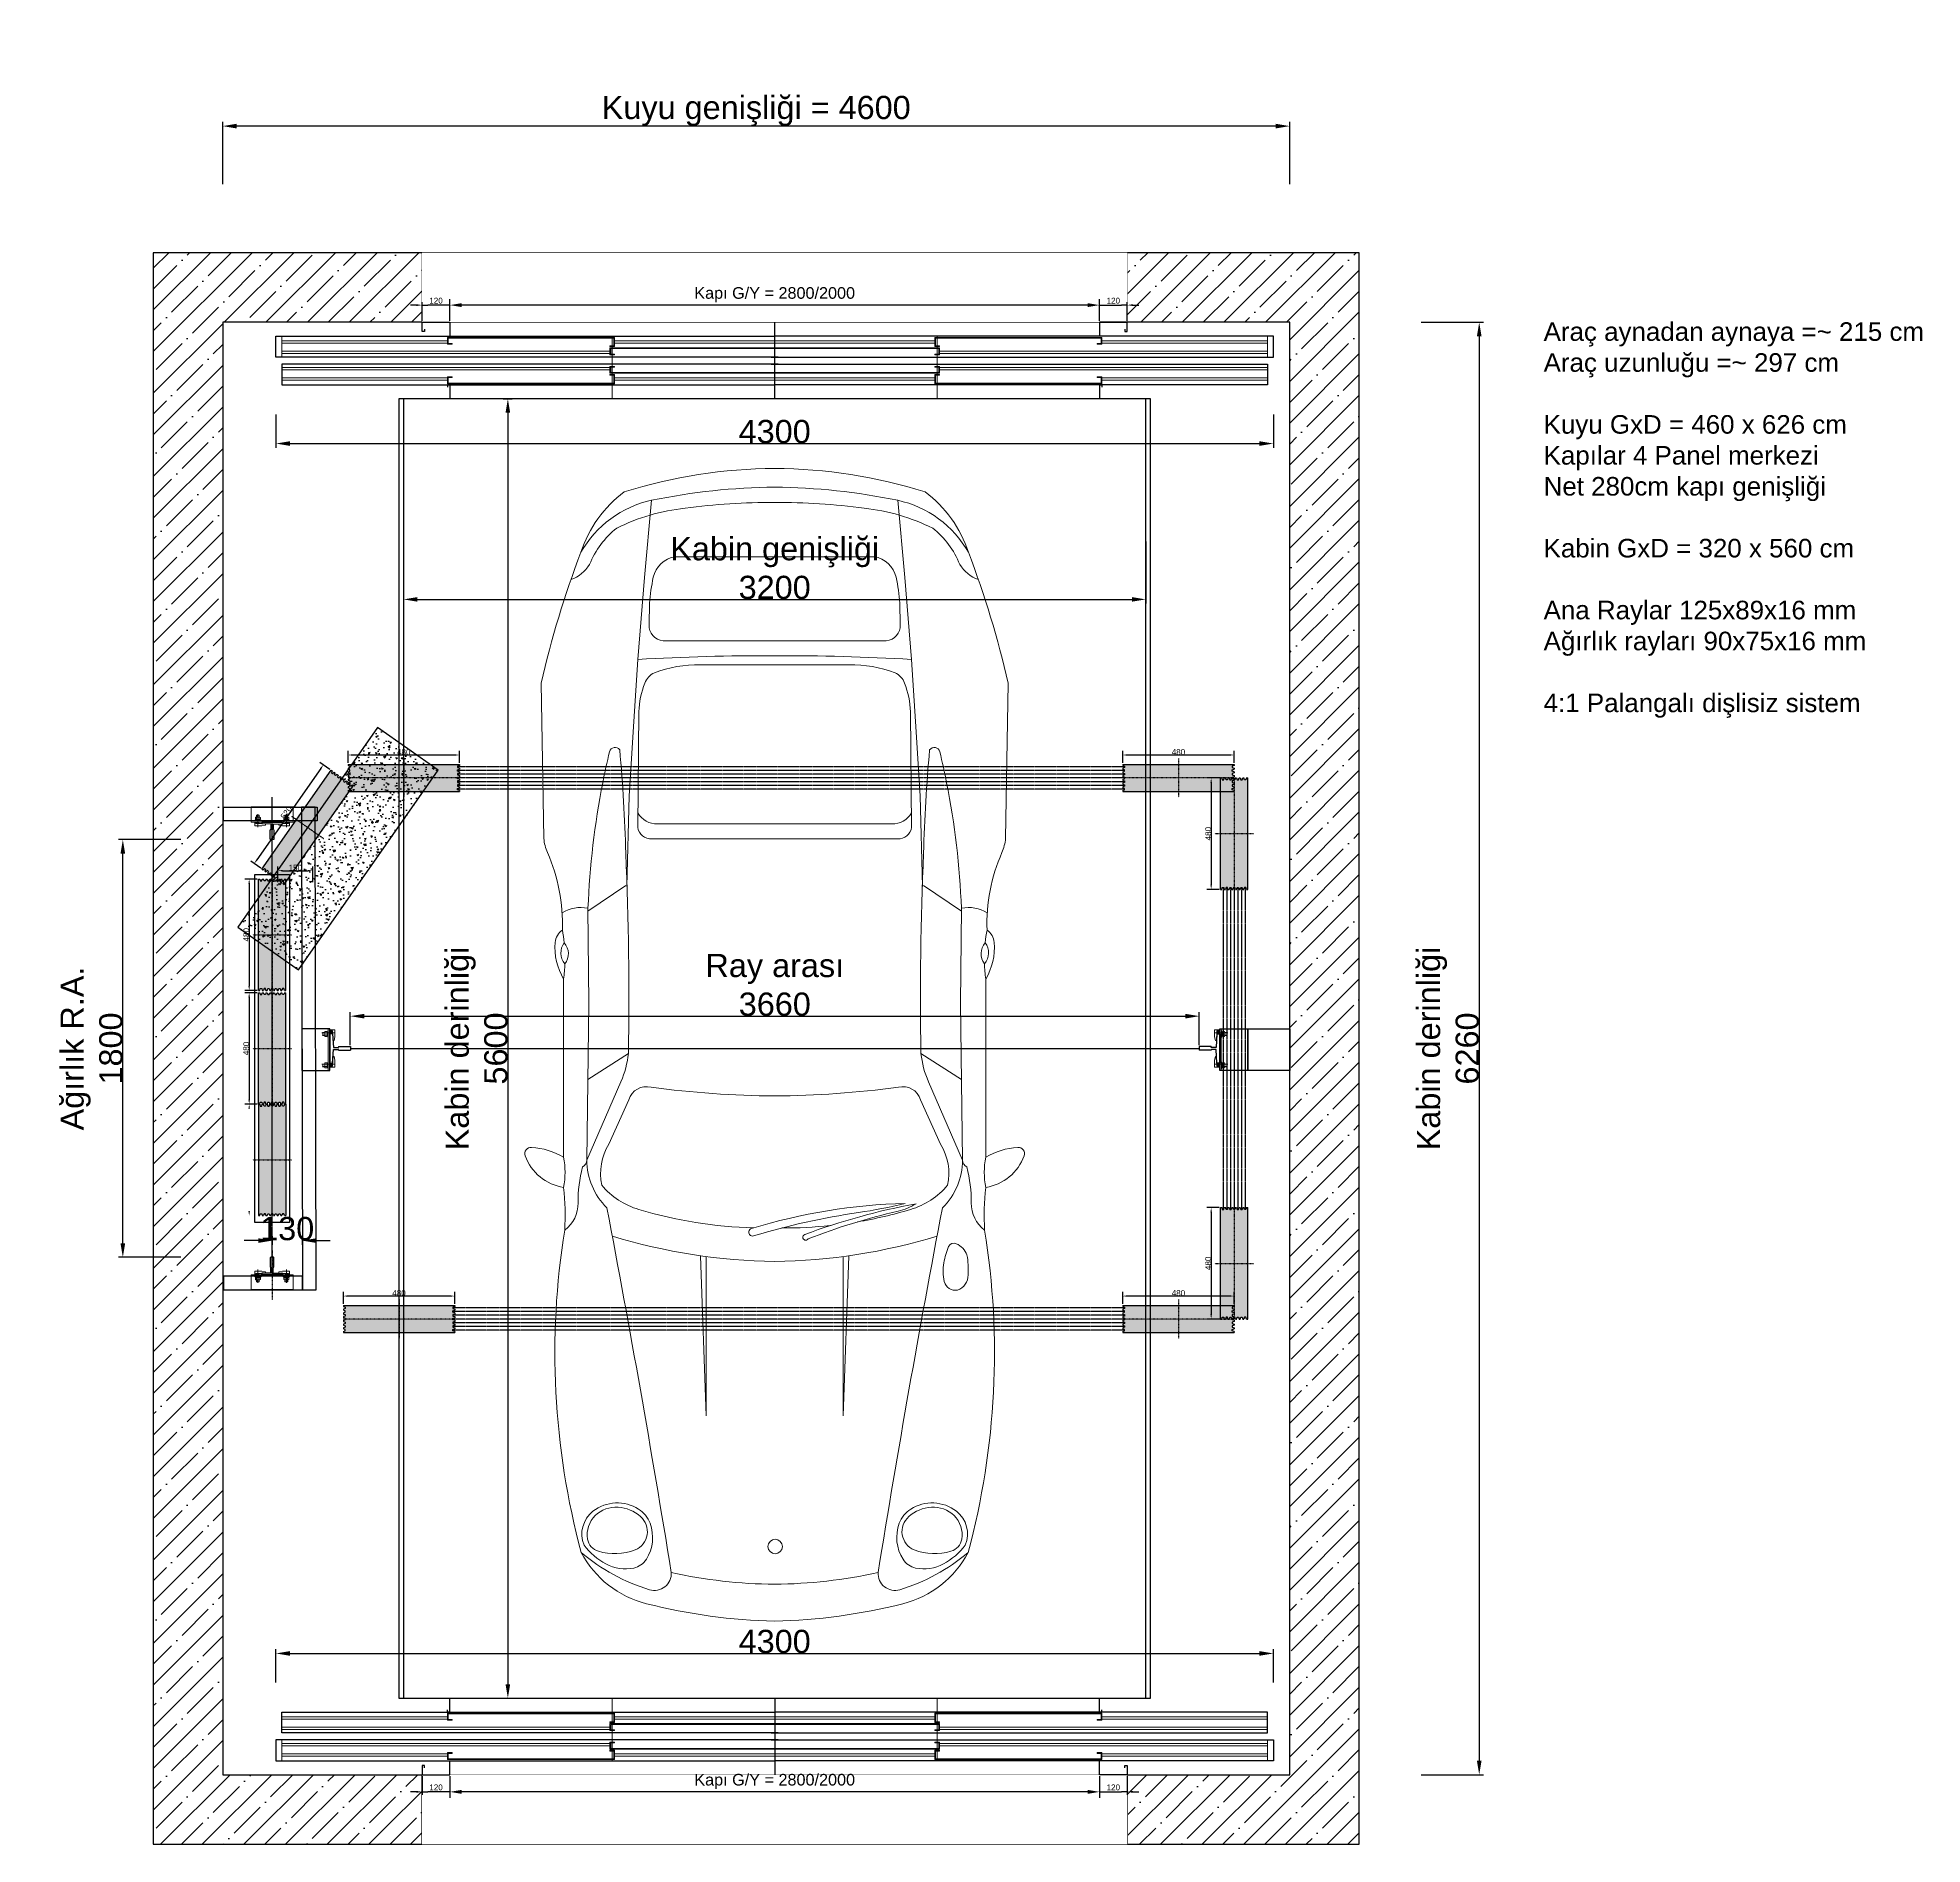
# Model space of a CAD drawing. Header units: millimetres. Extents: x 23871 to 31996, y -1102 to 6684.
import ezdxf

# ---------------------------------------------------------------- set-up
doc = ezdxf.new("R2010")
doc.units = ezdxf.units.MM
doc.set_wipeout_variables(frame=1)
doc.linetypes.add('CENTERX2', pattern=[4, 2.5, -0.5, 0.5, -0.5])
doc.linetypes.add('DASHDOT', pattern=[1, 0.5, -0.25, 0, -0.25])
doc.layers.add('DEV', color=2, linetype='Continuous', lineweight=15)
doc.layers.add('TEFRİŞ', color=62, linetype='Continuous', lineweight=9)
for name, color, linetype in [('KABİN', 7, 'Continuous'), ('RAY GRUBU', 4, 'Continuous'), ('TARAMA', 9, 'Continuous')]:
    doc.layers.add(name, color=color, linetype=linetype)
doc.styles.get("Standard").update_dxf_attribs({"font": 'arial.ttf'})
doc.dimstyles.new('DimStyleALP', dxfattribs={"dimscale": 20, "dimtxt": 2.5, "dimasz": 2.5, "dimexe": 1.25, "dimexo": 0.625, "dimtad": 1, "dimdsep": 46, "dimtxsty": 'Standard', "dimcen": 2.5, "dimclrd": 60, "dimclre": 60, "dimadec": 0, "dimazin": 0, "dimtfac": 1, "dimtofl": 0, "dimtmove": 0, "dimatfit": 3, "dimfxl": 1, "dimarcsym": 0})
doc.dimstyles.new('DimStyleALPx0.5', dxfattribs={"dimscale": 10, "dimtxt": 2.5, "dimasz": 2.5, "dimexe": 1.25, "dimexo": 0.625, "dimtad": 1, "dimdsep": 46, "dimtxsty": 'Standard', "dimcen": 2.5, "dimclrd": 60, "dimclre": 60, "dimadec": 0, "dimazin": 0, "dimtfac": 1, "dimtofl": 0, "dimtmove": 0, "dimatfit": 3, "dimfxl": 1, "dimarcsym": 0})
doc.dimstyles.new('Ölçülendirme Büyük', dxfattribs={"dimscale": 100, "dimtxt": 1, "dimasz": 0.6, "dimexe": 0.18, "dimexo": 0.0625, "dimgap": 0, "dimtad": 1, "dimdec": 0, "dimrnd": 1, "dimzin": 0, "dimdsep": 46, "dimtxsty": 'Standard', "dimcen": 0.18, "dimclrd": 60, "dimclre": 60, "dimclrt": 256, "dimadec": 0, "dimazin": 0, "dimtfac": 1, "dimtdec": 0, "dimtix": 1, "dimtofl": 0, "dimtmove": 0, "dimatfit": 3, "dimfxlon": 1, "dimtolj": 1, "dimtzin": 0, "dimarcsym": 1})
doc.dimstyles.new('Ölçülendirme Çok Küçük', dxfattribs={"dimscale": 100, "dimtxt": 0.25, "dimasz": 0.2, "dimexe": 0.18, "dimexo": 0.0625, "dimgap": 0, "dimtad": 1, "dimdec": 0, "dimrnd": 1, "dimzin": 0, "dimdsep": 46, "dimtxsty": 'Standard', "dimcen": 0.09, "dimclrd": 60, "dimclre": 60, "dimclrt": 256, "dimadec": 0, "dimazin": 0, "dimtfac": 1, "dimtdec": 0, "dimtix": 1, "dimtofl": 0, "dimtmove": 0, "dimatfit": 3, "dimfxl": 1.25, "dimtolj": 1, "dimtzin": 0, "dimarcsym": 0})
pattern_1 = [(0, (0, 0), (0, 5.334), [7.625, -0.375]), (0, (0, 2.25), (0, 5.334), [7.625, -0.375]), (0, (2, 2.667), (0, 5.334), [3.625, -0.375]), (0, (2, 4.917), (0, 5.334), [3.625, -0.375]), (90, (0, 0), (-8, 5e-16), [2.25, -3.084]), (90, (-0.375, 0), (-8, 5e-16), [2.25, -3.084]), (90, (2, 2.667), (-4, 2e-16), [2.25, -3.084]), (90, (1.625, 2.667), (-4, 2e-16), [2.25, -3.084])]

# ---------------------------------------------------------------- blocks, each defined once
blk = doc.blocks.new('A$C4E6C41BF')
at = {"color": 4, "linetype": 'ByBlock'}
for p, q in [((12.7, 127), (0, 127)), ((12.7, 127), (15.7, 67.5)), ((12.7, 0), (15.7, 59.5)), ((15.7, 67.5), (36.1, 67.5)), ((15.7, 59.5), (36.1, 59.5)), ((38.1, 71.4), (38.1, 69.5)), ((38.1, 71.4), (88.9, 71.4)), ((38.1, 57.5), (38.1, 55.6)), ((38.1, 55.6), (88.9, 55.6)), ((88.9, 71.4), (88.9, 55.6)), ((0, 0), (12.7, 0))]:
    blk.add_line(p, q, dxfattribs=at)
blk.add_lwpolyline([(0, 127), (0, 0)], dxfattribs=at)
for centre, start, end in [((36.1, 69.5), 270, 0), ((36.1, 57.5), 0, 90)]:
    blk.add_arc(centre, 2, start, end, dxfattribs=at)
blk = doc.blocks.new('127 ray')
blk.add_lwpolyline([(8371.7, -27088.7), (8491.7, -27088.7), (8491.7, -26908.7), (8371.7, -26908.7)], close=True)
at = {"layer": 'DEV', "color": 0}
for p, q in [((8371.7, -27088.7), (8371.7, -26908.7)), ((8377.7, -27088.7), (8377.7, -26908.7))]:
    blk.add_line(p, q, dxfattribs=at)
at = {"layer": 'KABİN', "lineweight": 20}
for p, q in [((8349.2, -26953.4), (8349.2, -26923.2)), ((8349.2, -26923.2), (8371.7, -26923.2)), ((8352.7, -26969.4), (8349.2, -26953.4)), ((8349.9, -26936.2), (8406.3, -26936.2)), ((8356.7, -26969.4), (8352.7, -26969.4)), ((8356.7, -26969.4), (8357.6, -26952.5)), ((8358.4, -26952.5), (8357.6, -26952.5)), ((8358.4, -26952.5), (8359.2, -26927.6)), ((8359.2, -26927.6), (8371.7, -26927.6)), ((8359.2, -26932), (8371.7, -26932)), ((8359.2, -26940.4), (8371.7, -26940.4)), ((8380.2, -26917.1), (8377.7, -26917.1)), ((8380.2, -26945), (8377.7, -26945)), ((8380.2, -26917.1), (8380.2, -26931)), ((8383.2, -26922.8), (8380.2, -26922.8)), ((8380.2, -26929.1), (8383.2, -26932.5)), ((8380.2, -26929.8), (8383.2, -26933.2)), ((8380.2, -26945), (8380.2, -26931)), ((8383.2, -26939.3), (8380.2, -26939.3)), ((8383.2, -26922.8), (8383.2, -26931)), ((8383.2, -26939.3), (8383.2, -26931)), ((8384.3, -26920.1), (8392.2, -26920.1)), ((8384.3, -26925.6), (8392.2, -26925.6)), ((8384.3, -26936.5), (8392.2, -26936.5)), ((8384.3, -26942), (8392.2, -26942)), ((8393.3, -26922.8), (8393.3, -26931)), ((8401.7, -26925), (8393.3, -26925)), ((8402.7, -26926), (8393.3, -26926)), ((8393.3, -26939.3), (8393.3, -26931)), ((8402.7, -26936), (8393.3, -26936)), ((8401.7, -26937), (8393.3, -26937)), ((8401.7, -26925), (8401.7, -26931)), ((8402.7, -26926), (8401.7, -26925)), ((8401.7, -26937), (8401.7, -26931)), ((8402.7, -26936), (8401.7, -26937)), ((8352.7, -27038.3), (8349.2, -27054.4)), ((8349.2, -27054.4), (8349.2, -27084.5)), ((8356.7, -27038.3), (8352.7, -27038.3)), ((8356.7, -27038.3), (8357.6, -27055.2)), ((8358.4, -27055.2), (8357.6, -27055.2)), ((8358.4, -27055.3), (8359.2, -27080.1)), ((8380.2, -27052.4), (8377.7, -27052.4)), ((8380.2, -27052.4), (8380.2, -27066.3)), ((8384.3, -27055.4), (8392.2, -27055.4)), ((8349.2, -27084.5), (8371.7, -27084.5)), ((8349.9, -27071.5), (8406.3, -27071.5)), ((8359.2, -27067.4), (8371.7, -27067.4)), ((8359.2, -27075.8), (8371.7, -27075.8)), ((8359.2, -27080.1), (8371.7, -27080.1)), ((8380.2, -27080.3), (8377.7, -27080.3)), ((8383.2, -27058.1), (8380.2, -27058.1)), ((8380.2, -27067.6), (8383.2, -27064.1)), ((8380.2, -27068.3), (8383.2, -27064.9)), ((8380.2, -27080.3), (8380.2, -27066.3)), ((8383.2, -27074.6), (8380.2, -27074.6)), ((8383.2, -27058.1), (8383.2, -27066.3)), ((8383.2, -27074.6), (8383.2, -27066.3)), ((8384.3, -27060.9), (8392.2, -27060.9)), ((8384.3, -27071.8), (8392.2, -27071.8)), ((8384.3, -27077.3), (8392.2, -27077.3)), ((8393.3, -27058.1), (8393.3, -27066.3)), ((8401.7, -27060.3), (8393.3, -27060.3)), ((8402.7, -27061.3), (8393.3, -27061.3)), ((8393.3, -27074.6), (8393.3, -27066.3)), ((8402.7, -27071.3), (8393.3, -27071.3)), ((8401.7, -27072.3), (8393.3, -27072.3)), ((8402.7, -27061.3), (8401.7, -27060.3)), ((8401.7, -27060.3), (8401.7, -27066.3)), ((8401.7, -27072.3), (8401.7, -27066.3)), ((8402.7, -27071.3), (8401.7, -27072.3))]:
    blk.add_line(p, q, dxfattribs=at)
for centre, radius, start, end in [((8387.2, -26922.8), 3.93, 135.70326, 224.29674), ((8397.3, -26931), 14, 156.99246, 203.00754), ((8387.2, -26939.3), 3.93, 135.70326, 224.29674), ((8389.4, -26922.8), 3.93, 315.70326, 44.29674), ((8379.3, -26931), 14, 336.99246, 23.00754), ((8389.4, -26939.3), 3.93, 315.70326, 44.29674), ((8387.2, -27058.1), 3.93, 135.70326, 224.29674), ((8389.4, -27058.1), 3.93, 315.70326, 44.29674), ((8397.3, -27066.3), 14, 156.99246, 203.00754), ((8387.2, -27074.6), 3.93, 135.70326, 224.29674), ((8379.3, -27066.3), 14, 336.99246, 23.00754), ((8389.4, -27074.6), 3.93, 315.70326, 44.29674)]:
    blk.add_arc(centre, radius, start, end, dxfattribs=at)
at = {"layer": 'RAY GRUBU'}
for p, q in [((8371.7, -27043.7), (8371.7, -26953.7)), ((8371.7, -26962.6), (8371.7, -27034.8))]:
    blk.add_line(p, q, dxfattribs=at)
at = {"linetype": 'ByBlock', "extrusion": (0, 0, -1), "xscale": -1, "zscale": -1, "rotation": 180}
blk.add_blockref('A$C4E6C41BF', (-8371.7, -26940.4), dxfattribs=at)
blk = doc.blocks.new('A$C546F089F')
at = {"linetype": 'ByBlock'}
blk.add_line((170.3, 180), (170.3, 0), dxfattribs=at)
at = {"color": 252, "linetype": 'DASHDOT'}
blk.add_line((0, 90), (213.7, 90), dxfattribs=at)
at = {"layer": 'DEV', "color": 0}
for p, q in [((105.3, 180), (105.3, 0)), ((170.3, 180), (105.3, 180)), ((111.3, 180), (111.3, 0)), ((170.3, 0), (105.3, 0))]:
    blk.add_line(p, q, dxfattribs=at)
at = {"layer": 'KABİN', "lineweight": 20}
for p, q in [((89.8, 134.2), (89.8, 164.4)), ((89.8, 164.4), (105.3, 164.4)), ((113.8, 165.3), (111.3, 165.3)), ((113.8, 165.3), (113.8, 151.3)), ((83.5, 151.3), (139.9, 151.3)), ((93.3, 118.2), (89.8, 134.2)), ((97.3, 118.2), (93.3, 118.2)), ((97.3, 118.2), (98.2, 135)), ((99.8, 135), (98.2, 135)), ((99.8, 135), (99.8, 159.9)), ((99.8, 159.9), (105.3, 159.9)), ((99.8, 155.6), (105.3, 155.6)), ((99.8, 147.2), (105.3, 147.2)), ((113.8, 137.4), (111.3, 137.4)), ((116.8, 159.6), (113.8, 159.6)), ((113.8, 153.3), (116.8, 149.9)), ((113.8, 152.6), (116.8, 149.1)), ((113.8, 137.4), (113.8, 151.3)), ((116.8, 143.1), (113.8, 143.1)), ((116.8, 159.6), (116.8, 151.3)), ((116.8, 143.1), (116.8, 151.3)), ((117.9, 162.3), (125.8, 162.3)), ((117.9, 156.8), (125.8, 156.8)), ((117.9, 145.9), (125.8, 145.9)), ((117.9, 140.4), (125.8, 140.4)), ((126.9, 159.6), (126.9, 151.3)), ((135.3, 157.3), (126.9, 157.3)), ((136.3, 156.3), (126.9, 156.3)), ((126.9, 143.1), (126.9, 151.3)), ((136.3, 146.3), (126.9, 146.3)), ((135.3, 145.3), (126.9, 145.3)), ((135.3, 157.3), (135.3, 151.3)), ((136.3, 156.3), (135.3, 157.3)), ((135.3, 145.3), (135.3, 151.3)), ((136.3, 146.3), (135.3, 145.3)), ((136.3, 151.3), (136.3, 156.3)), ((136.3, 151.3), (136.3, 146.3)), ((83.5, 28.7), (139.9, 28.7)), ((93.3, 61.8), (89.8, 45.8)), ((89.8, 45.8), (89.8, 15.6)), ((89.8, 15.6), (105.3, 15.6)), ((97.3, 61.8), (93.3, 61.8)), ((97.3, 61.8), (98.2, 45)), ((99.8, 45), (98.2, 45)), ((99.8, 45), (99.8, 20.1)), ((99.8, 32.8), (105.3, 32.8)), ((99.8, 24.4), (105.3, 24.4)), ((99.8, 20.1), (105.3, 20.1)), ((113.8, 42.6), (111.3, 42.6)), ((113.8, 14.7), (111.3, 14.7)), ((113.8, 42.6), (113.8, 28.7)), ((116.8, 36.9), (113.8, 36.9)), ((113.8, 27.4), (116.8, 30.9)), ((113.8, 26.7), (116.8, 30.1)), ((113.8, 14.7), (113.8, 28.7)), ((116.8, 20.4), (113.8, 20.4)), ((116.8, 36.9), (116.8, 28.7)), ((116.8, 20.4), (116.8, 28.7)), ((117.9, 39.6), (125.8, 39.6)), ((117.9, 34.1), (125.8, 34.1)), ((117.9, 23.2), (125.8, 23.2)), ((117.9, 17.7), (125.8, 17.7)), ((126.9, 36.9), (126.9, 28.7)), ((135.3, 34.7), (126.9, 34.7)), ((136.3, 33.7), (126.9, 33.7)), ((126.9, 20.4), (126.9, 28.7)), ((136.3, 23.7), (126.9, 23.7)), ((135.3, 22.7), (126.9, 22.7)), ((136.3, 33.7), (135.3, 34.7)), ((135.3, 34.7), (135.3, 28.7)), ((135.3, 22.7), (135.3, 28.7)), ((136.3, 23.7), (135.3, 22.7)), ((136.3, 28.7), (136.3, 33.7)), ((136.3, 28.7), (136.3, 23.7))]:
    blk.add_line(p, q, dxfattribs=at)
for centre, radius, start, end in [((120.8, 159.6), 3.93, 135.70326, 224.29674), ((130.9, 151.3), 14, 156.99246, 203.00754), ((120.8, 143.1), 3.93, 135.70326, 224.29674), ((123, 159.6), 3.93, 315.70326, 44.29674), ((112.9, 151.3), 14, 336.99246, 23.00754), ((123, 143.1), 3.93, 315.70326, 44.29674), ((120.8, 36.9), 3.93, 135.70326, 224.29674), ((130.9, 28.7), 14, 156.99246, 203.00754), ((120.8, 20.4), 3.93, 135.70326, 224.29674), ((123, 36.9), 3.93, 315.70326, 44.29674), ((112.9, 28.7), 14, 336.99246, 23.00754), ((123, 20.4), 3.93, 315.70326, 44.29674)]:
    blk.add_arc(centre, radius, start, end, dxfattribs=at)
at = {"layer": 'RAY GRUBU'}
for p, q in [((30.3, 96), (30.3, 84)), ((72.3, 98), (32.3, 98)), ((32.3, 82), (72.3, 82)), ((97.3, 95), (75.3, 95)), ((97.3, 85), (75.3, 85)), ((97.3, 95), (98.1, 132)), ((97.3, 85), (98.1, 48)), ((100.3, 135), (105.3, 135)), ((104.3, 135), (104.3, 45)), ((105.3, 135), (105.3, 45)), ((105.3, 53.9), (105.3, 126.1)), ((105.3, 45), (100.3, 45))]:
    blk.add_line(p, q, dxfattribs=at)
for centre, radius, start, end in [((32.3, 96), 2, 90, 180), ((32.3, 84), 2, 180, 270), ((75.3, 98), 3, 180, 270), ((75.3, 82), 3, 90, 180), ((100.7, 132.3), 2.7, 98.45859, 187.80126), ((100.7, 47.7), 2.7, 172.19874, 261.54141)]:
    blk.add_arc(centre, radius, start, end, dxfattribs=at)
blk = doc.blocks.new('*D104')
at = {"color": 60, "linetype": 'ByBlock', "lineweight": -2, "transparency": 16777216}
for p, q in [((24488.4, 3227.6), (24220.4, 3227.6)), ((24238.4, 1487.5), (24238.4, 3167.6)), ((24488.4, 1427.5), (24220.4, 1427.5))]:
    blk.add_line(p, q, dxfattribs=at)
at = {"color": 60, "linetype": 'ByBlock', "transparency": 16777216}
for points in [[(24228.4, 3167.6), (24248.4, 3167.6), (24238.4, 3227.6)], [(24228.4, 1487.5), (24248.4, 1487.5), (24238.4, 1427.5)]]:
    blk.add_solid(points, dxfattribs=at)
at = {"layer": 'DEFPOINTS', "color": 0, "linetype": 'ByBlock', "transparency": 16777216}
for p in [(24238.4, 3227.6), (24882.1, 3227.6), (24878.1, 1427.5)]:
    blk.add_point(p, dxfattribs=at)
at = {"linetype": 'ByBlock', "transparency": 16777216, "insert": (24104, 2327.5), "char_height": 100, "attachment_point": 5, "rotation": 90}
blk.add_mtext('\\A1;Ağırlık R.A.\\P1800', dxfattribs=at)
blk = doc.blocks.new('*D105')
at = {"color": 60, "linetype": 'ByBlock', "lineweight": -2, "transparency": 16777216}
for p, q in [((24907.1, 3044.2), (24907.1, 3111.9)), ((24927.1, 3093.9), (25037.1, 3093.9)), ((25057.1, 3044.2), (25057.1, 3111.9))]:
    blk.add_line(p, q, dxfattribs=at)
at = {"color": 60, "linetype": 'ByBlock', "transparency": 16777216}
for points in [[(24927.1, 3097.2), (24927.1, 3090.6), (24907.1, 3093.9)], [(25037.1, 3097.2), (25037.1, 3090.6), (25057.1, 3093.9)]]:
    blk.add_solid(points, dxfattribs=at)
at = {"layer": 'DEFPOINTS', "color": 0, "linetype": 'ByBlock', "transparency": 16777216}
for p in [(25057.1, 3093.9), (24907.1, 3038), (25057.1, 3038)]:
    blk.add_point(p, dxfattribs=at)
at = {"linetype": 'ByBlock', "transparency": 16777216, "insert": (24982.1, 3106.7), "char_height": 25, "attachment_point": 5}
blk.add_mtext('\\A1;150', dxfattribs=at)
blk = doc.blocks.new('*D6')
at = {"color": 60, "linetype": 'ByBlock', "lineweight": -2, "transparency": 16777216}
for p, q in [((-14093.7, -20572.1), (-14093.7, -20519.9)), ((-13593.7, -20537.9), (-14073.7, -20537.9)), ((-13573.7, -20572.1), (-13573.7, -20519.9))]:
    blk.add_line(p, q, dxfattribs=at)
at = {"color": 60, "linetype": 'ByBlock', "transparency": 16777216}
for points in [[(-14073.7, -20534.5), (-14073.7, -20541.2), (-14093.7, -20537.9)], [(-13593.7, -20534.5), (-13593.7, -20541.2), (-13573.7, -20537.9)]]:
    blk.add_solid(points, dxfattribs=at)
at = {"layer": 'DEFPOINTS', "color": 0, "linetype": 'ByBlock', "transparency": 16777216}
for p in [(-14093.7, -20537.9), (-14093.7, -20578.4), (-13573.7, -20578.4)]:
    blk.add_point(p, dxfattribs=at)
at = {"linetype": 'ByBlock', "transparency": 16777216, "insert": (-13833.7, -20525.1), "char_height": 25, "attachment_point": 5}
blk.add_mtext('\\A1;520', dxfattribs=at)
blk = doc.blocks.new('*D15')
at = {"color": 60, "linetype": 'ByBlock', "lineweight": -2, "transparency": 16777216}
for p, q in [((67.1, 480), (14.9, 480)), ((32.9, 460), (32.9, 20)), ((67.1, 0), (14.9, 0))]:
    blk.add_line(p, q, dxfattribs=at)
at = {"color": 60, "linetype": 'ByBlock', "transparency": 16777216}
for points in [[(29.5, 460), (36.2, 460), (32.9, 480)], [(29.5, 20), (36.2, 20), (32.9, 0)]]:
    blk.add_solid(points, dxfattribs=at)
at = {"layer": 'DEFPOINTS', "color": 0, "linetype": 'ByBlock', "transparency": 16777216}
for p in [(73.4, 480), (32.9, 0), (73.4, 0)]:
    blk.add_point(p, dxfattribs=at)
at = {"linetype": 'ByBlock', "transparency": 16777216, "insert": (20.1, 240), "char_height": 25, "attachment_point": 5, "rotation": 90}
blk.add_mtext('\\A1;480', dxfattribs=at)
blk = doc.blocks.new('*D16')
at = {"color": 60, "linetype": 'ByBlock', "lineweight": -2, "transparency": 16777216}
for p, q in [((67.1, 480), (14.9, 480)), ((32.9, 460), (32.9, 20)), ((67.1, 0), (14.9, 0))]:
    blk.add_line(p, q, dxfattribs=at)
at = {"color": 60, "linetype": 'ByBlock', "transparency": 16777216}
for points in [[(29.5, 460), (36.2, 460), (32.9, 480)], [(29.5, 20), (36.2, 20), (32.9, 0)]]:
    blk.add_solid(points, dxfattribs=at)
at = {"layer": 'DEFPOINTS', "color": 0, "linetype": 'ByBlock', "transparency": 16777216}
for p in [(73.4, 480), (32.9, 0), (73.4, 0)]:
    blk.add_point(p, dxfattribs=at)
at = {"linetype": 'ByBlock', "transparency": 16777216, "insert": (20.1, 240), "char_height": 25, "attachment_point": 5, "rotation": 90}
blk.add_mtext('\\A1;480', dxfattribs=at)
blk = doc.blocks.new('*D113')
at = {"color": 60, "linetype": 'ByBlock', "lineweight": -2, "transparency": 16777216}
for p, q in [((25219.2, 2341.7), (25219.2, 2484.8)), ((25279.2, 2466.8), (28819.2, 2466.8)), ((28879.2, 2341.7), (28879.2, 2484.8))]:
    blk.add_line(p, q, dxfattribs=at)
at = {"color": 60, "transparency": 16777216}
for points in [[(25279.2, 2476.8), (25279.2, 2456.8), (25219.2, 2466.8)], [(28819.2, 2476.8), (28819.2, 2456.8), (28879.2, 2466.8)]]:
    blk.add_solid(points, dxfattribs=at)
at = {"layer": 'DEFPOINTS', "color": 0, "transparency": 16777216}
for p in [(28879.2, 2466.8), (25219.2, 2335.5), (28879.2, 2335.5)]:
    blk.add_point(p, dxfattribs=at)
at = {"transparency": 16777216, "insert": (27049.2, 2601.3), "char_height": 100, "attachment_point": 5}
blk.add_mtext('\\A1;Ray arası \\P3660', dxfattribs=at)
blk = doc.blocks.new('*D115')
at = {"color": 60, "linetype": 'ByBlock', "lineweight": -2, "transparency": 16777216}
for p, q in [((24822.1, 1499.5), (24762.1, 1499.5)), ((24882.1, 1518.9), (24882.1, 1481.5)), ((25012, 1519.2), (25012, 1481.5)), ((25072, 1499.5), (25132, 1499.5))]:
    blk.add_line(p, q, dxfattribs=at)
at = {"color": 60, "transparency": 16777216}
for points in [[(24822.1, 1509.5), (24822.1, 1489.5), (24882.1, 1499.5)], [(25072, 1509.5), (25072, 1489.5), (25012, 1499.5)]]:
    blk.add_solid(points, dxfattribs=at)
at = {"layer": 'DEFPOINTS', "color": 0, "transparency": 16777216}
for p in [(24882.1, 1525.1), (25012, 1525.4), (25012, 1499.5)]:
    blk.add_point(p, dxfattribs=at)
at = {"transparency": 16777216, "insert": (24947, 1550.6), "char_height": 100, "attachment_point": 5}
blk.add_mtext('\\A1;130', dxfattribs=at)
blk = doc.blocks.new('*D122')
at = {"color": 60, "linetype": 'ByBlock', "lineweight": -2, "transparency": 16777216}
for p, q in [((25648.7, -815), (25648.7, -901.5)), ((28398.7, -876.5), (25698.7, -876.5)), ((28448.7, -815), (28448.7, -901.5))]:
    blk.add_line(p, q, dxfattribs=at)
at = {"color": 60, "transparency": 16777216}
for points in [[(25698.7, -868.1), (25698.7, -884.8), (25648.7, -876.5)], [(28398.7, -868.1), (28398.7, -884.8), (28448.7, -876.5)]]:
    blk.add_solid(points, dxfattribs=at)
at = {"layer": 'DEFPOINTS', "color": 0, "transparency": 16777216}
for p in [(25648.7, -802.5), (28448.7, -802.5), (25648.7, -876.5)]:
    blk.add_point(p, dxfattribs=at)
at = {"color": 0, "transparency": 16777216, "insert": (27048.7, -831.6), "char_height": 50, "attachment_point": 5}
blk.add_mtext('Kapı G/Y = 2800/2000', dxfattribs=at)
blk = doc.blocks.new('*D123')
at = {"color": 60, "linetype": 'ByBlock', "lineweight": -2, "transparency": 16777216}
for p, q in [((25528.7, -808.7), (25528.7, -889)), ((25648.7, -808.7), (25648.7, -889)), ((25528.7, -876.5), (25553.7, -876.5)), ((25623.7, -876.5), (25553.7, -876.5)), ((25648.7, -876.5), (25623.7, -876.5))]:
    blk.add_line(p, q, dxfattribs=at)
at = {"color": 60, "lineweight": -2, "transparency": 16777216}
for p, q in [((25503.7, -876.5), (25478.7, -876.5)), ((25673.7, -876.5), (25698.7, -876.5))]:
    blk.add_line(p, q, dxfattribs=at)
at = {"color": 60, "transparency": 16777216}
for points in [[(25503.7, -872.3), (25503.7, -880.6), (25528.7, -876.5)], [(25673.7, -872.3), (25673.7, -880.6), (25648.7, -876.5)]]:
    blk.add_solid(points, dxfattribs=at)
at = {"layer": 'DEFPOINTS', "color": 0, "transparency": 16777216}
for p in [(25528.7, -802.5), (25648.7, -802.5), (25528.7, -876.5)]:
    blk.add_point(p, dxfattribs=at)
at = {"color": 0, "transparency": 16777216, "insert": (25588.7, -857.4), "char_height": 25, "attachment_point": 5}
blk.add_mtext('120', dxfattribs=at)
blk = doc.blocks.new('*D124')
at = {"color": 60, "linetype": 'ByBlock', "lineweight": -2, "transparency": 16777216}
for p, q in [((28448.7, -808.7), (28448.7, -889)), ((28568.7, -808.7), (28568.7, -889)), ((28448.7, -876.5), (28473.7, -876.5)), ((28473.7, -876.5), (28543.7, -876.5)), ((28568.7, -876.5), (28543.7, -876.5))]:
    blk.add_line(p, q, dxfattribs=at)
at = {"color": 60, "lineweight": -2, "transparency": 16777216}
for p, q in [((28423.7, -876.5), (28398.7, -876.5)), ((28593.7, -876.5), (28618.7, -876.5))]:
    blk.add_line(p, q, dxfattribs=at)
at = {"color": 60, "transparency": 16777216}
for points in [[(28423.7, -872.3), (28423.7, -880.6), (28448.7, -876.5)], [(28593.7, -872.3), (28593.7, -880.6), (28568.7, -876.5)]]:
    blk.add_solid(points, dxfattribs=at)
at = {"layer": 'DEFPOINTS', "color": 0, "transparency": 16777216}
for p in [(28448.7, -802.5), (28568.7, -802.5), (28568.7, -876.5)]:
    blk.add_point(p, dxfattribs=at)
at = {"color": 0, "transparency": 16777216, "insert": (28508.7, -857.4), "char_height": 25, "attachment_point": 5}
blk.add_mtext('120', dxfattribs=at)
blk = doc.blocks.new('*D125')
at = {"color": 60, "linetype": 'ByBlock', "lineweight": -2, "transparency": 16777216}
for p, q in [((24898.7, -404.9), (24898.7, -261.9)), ((24958.7, -279.9), (29138.7, -279.9)), ((29198.7, -404.9), (29198.7, -261.9))]:
    blk.add_line(p, q, dxfattribs=at)
at = {"color": 60, "linetype": 'ByBlock', "transparency": 16777216}
for points in [[(24958.7, -269.9), (24958.7, -289.9), (24898.7, -279.9)], [(29138.7, -269.9), (29138.7, -289.9), (29198.7, -279.9)]]:
    blk.add_solid(points, dxfattribs=at)
at = {"layer": 'DEFPOINTS', "color": 0, "linetype": 'ByBlock', "transparency": 16777216}
for p in [(29198.7, -279.9), (24898.7, -652.5), (29198.7, -652.5)]:
    blk.add_point(p, dxfattribs=at)
at = {"linetype": 'ByBlock', "transparency": 16777216, "insert": (27048.7, -228.8), "char_height": 100, "attachment_point": 5}
blk.add_mtext('\\A1;4300', dxfattribs=at)
blk = doc.blocks.new('*D118')
at = {"color": 60, "linetype": 'ByBlock', "lineweight": -2, "transparency": 16777216}
for p, q in [((25648.7, 5470), (25648.7, 5556.5)), ((28398.7, 5531.5), (25698.7, 5531.5)), ((28448.7, 5470), (28448.7, 5556.5))]:
    blk.add_line(p, q, dxfattribs=at)
at = {"color": 60, "transparency": 16777216}
for points in [[(25698.7, 5539.9), (25698.7, 5523.2), (25648.7, 5531.5)], [(28398.7, 5539.9), (28398.7, 5523.2), (28448.7, 5531.5)]]:
    blk.add_solid(points, dxfattribs=at)
at = {"layer": 'DEFPOINTS', "color": 0, "transparency": 16777216}
for p in [(25648.7, 5531.5), (25648.7, 5457.5), (28448.7, 5457.5)]:
    blk.add_point(p, dxfattribs=at)
at = {"color": 0, "transparency": 16777216, "insert": (27048.7, 5576.4), "char_height": 50, "attachment_point": 5}
blk.add_mtext('Kapı G/Y = 2800/2000', dxfattribs=at)
blk = doc.blocks.new('*D119')
at = {"color": 60, "lineweight": -2, "transparency": 16777216}
for p, q in [((25503.7, 5531.5), (25478.7, 5531.5)), ((25673.7, 5531.5), (25698.7, 5531.5))]:
    blk.add_line(p, q, dxfattribs=at)
at = {"color": 60, "linetype": 'ByBlock', "lineweight": -2, "transparency": 16777216}
for p, q in [((25528.7, 5463.8), (25528.7, 5544)), ((25528.7, 5531.5), (25553.7, 5531.5)), ((25623.7, 5531.5), (25553.7, 5531.5)), ((25648.7, 5531.5), (25623.7, 5531.5)), ((25648.7, 5463.8), (25648.7, 5544))]:
    blk.add_line(p, q, dxfattribs=at)
at = {"color": 60, "transparency": 16777216}
for points in [[(25503.7, 5535.7), (25503.7, 5527.4), (25528.7, 5531.5)], [(25673.7, 5535.7), (25673.7, 5527.4), (25648.7, 5531.5)]]:
    blk.add_solid(points, dxfattribs=at)
at = {"layer": 'DEFPOINTS', "color": 0, "transparency": 16777216}
for p in [(25528.7, 5531.5), (25528.7, 5457.5), (25648.7, 5457.5)]:
    blk.add_point(p, dxfattribs=at)
at = {"color": 0, "transparency": 16777216, "insert": (25588.7, 5550.6), "char_height": 25, "attachment_point": 5}
blk.add_mtext('120', dxfattribs=at)
blk = doc.blocks.new('*D120')
at = {"color": 60, "lineweight": -2, "transparency": 16777216}
for p, q in [((28423.7, 5531.5), (28398.7, 5531.5)), ((28593.7, 5531.5), (28618.7, 5531.5))]:
    blk.add_line(p, q, dxfattribs=at)
at = {"color": 60, "linetype": 'ByBlock', "lineweight": -2, "transparency": 16777216}
for p, q in [((28448.7, 5463.8), (28448.7, 5544)), ((28448.7, 5531.5), (28473.7, 5531.5)), ((28473.7, 5531.5), (28543.7, 5531.5)), ((28568.7, 5531.5), (28543.7, 5531.5)), ((28568.7, 5463.8), (28568.7, 5544))]:
    blk.add_line(p, q, dxfattribs=at)
at = {"color": 60, "transparency": 16777216}
for points in [[(28423.7, 5535.7), (28423.7, 5527.4), (28448.7, 5531.5)], [(28593.7, 5535.7), (28593.7, 5527.4), (28568.7, 5531.5)]]:
    blk.add_solid(points, dxfattribs=at)
at = {"layer": 'DEFPOINTS', "color": 0, "transparency": 16777216}
for p in [(28568.7, 5531.5), (28448.7, 5457.5), (28568.7, 5457.5)]:
    blk.add_point(p, dxfattribs=at)
at = {"color": 0, "transparency": 16777216, "insert": (28508.7, 5550.6), "char_height": 25, "attachment_point": 5}
blk.add_mtext('120', dxfattribs=at)
blk = doc.blocks.new('*D121')
at = {"color": 60, "linetype": 'ByBlock', "lineweight": -2, "transparency": 16777216}
for p, q in [((24898.7, 5059.9), (24898.7, 4916.9)), ((29198.7, 5059.9), (29198.7, 4916.9)), ((24958.7, 4934.9), (29138.7, 4934.9))]:
    blk.add_line(p, q, dxfattribs=at)
at = {"color": 60, "linetype": 'ByBlock', "transparency": 16777216}
for points in [[(24958.7, 4944.9), (24958.7, 4924.9), (24898.7, 4934.9)], [(29138.7, 4944.9), (29138.7, 4924.9), (29198.7, 4934.9)]]:
    blk.add_solid(points, dxfattribs=at)
at = {"layer": 'DEFPOINTS', "color": 0, "linetype": 'ByBlock', "transparency": 16777216}
for p in [(24898.7, 5307.5), (29198.7, 5307.5), (29198.7, 4934.9)]:
    blk.add_point(p, dxfattribs=at)
at = {"linetype": 'ByBlock', "transparency": 16777216, "insert": (27048.7, 4986), "char_height": 100, "attachment_point": 5}
blk.add_mtext('\\A1;4300', dxfattribs=at)
blk = doc.blocks.new('A$C58742A6E')
at = {"layer": 'TEFRİŞ'}
for points in [[(-46.13, 322.12, 0.073985), (-101.33, 312.39, 0.153936), (-116.87, 289.77, 0.035069), (-130.48, 241.28), (-128.34, 184.15, 0.080758), (-126.91, 178.99, -0.111291), (-120.82, 150.53, 0.222022), (-123.39, 145.94, 0.155977), (-119.97, 132.54), (-118.62, 66.93, 0.115278), (-130.52, 70.31, 0.541385), (-132.78, 67.18, 0.273922), (-118.39, 55.81, -0.044974), (-117.67, 40.13, 0.105774), (-109.15, -78.46, 0.212201), (-84.69, -96.83, 0.055723), (-37.36, -102.29, 0.055723), (9.7, -94.88, 0.212201), (33.38, -75.51, 0.105774), (36.99, 43.33, -0.044974), (37.06, 59.02, 0.273922), (50.97, 70.98, 0.541385), (48.58, 74.01, 0.115278), (36.83, 70.15), (35.47, 135.75, 0.155977), (38.33, 149.28, 0.222022), (35.58, 153.76, -0.111291), (40.48, 182.45, 0.080758), (41.7, 187.66), (41.48, 244.83, 0.035069), (25.88, 292.72, 0.153936), (9.41, 314.68, 0.073985)], [(-44.82, 258.66), (-3.74, 259.5, 0.407574), (1.32, 265.55), (1.02, 273.45, 0.03281), (-0.6, 282.96, 0.311096), (-8.85, 290.37), (-45.46, 289.62), (-82.08, 288.86, 0.311096), (-90.01, 281.11, 0.03281), (-91.24, 271.54), (-91.21, 263.64, 0.407574), (-85.9, 257.81)], [(-43.32, 185.73), (1.89, 186.66, 0.388823), (7.04, 191.04), (5.75, 233.6, 0.078172), (3.36, 244.07, 0.196108), (-0.27, 247.81, 0.096829), (-17.24, 250.33), (-44.64, 249.76), (-72.04, 249.2, 0.096829), (-88.89, 245.98, 0.196108), (-92.36, 242.09, 0.078172), (-94.32, 231.54), (-93.85, 188.95, 0.388823), (-88.52, 184.79)], [(7.52, 52.53, 0.066931), (-48.88, 42.13, 1.115799), (-47.7, 39.54, -0.036962), (-9.61, 48.81, 0.02456)], [(-29.26, 40.29, -0.043566), (11.51, 52.49, -0.084927), (4.96, 49.61, 0.037508), (-27.98, 38.7, -1.353737)], [(26.66, 38.07, 0.383263), (23.85, 37.04, 0.054412), (22.23, 30.96, 0.109062), (22.51, 24.05, 0.400423), (27.46, 21.01, 0.320332), (31.21, 26.71, 0.05979), (30.66, 34.05, 0.197788)], [(-88.33, -62.06, 0.318262), (-105.12, -63.2, 0.336631), (-108.15, -75.72, 0.107863), (-99.92, -82.49, 0.176217), (-89.67, -83.78, 0.204198), (-85.09, -80.46, 0.234058), (-84, -67.2, 0.162353)], [(-87.56, -64.77, 0.163341), (-95.92, -61.5, 0.213722), (-104.23, -64.75, 0.243766), (-106.91, -73.47, 0.291481), (-102.81, -77.9, 0.158425), (-89.31, -77.12, 0.556548)], [(11.89, -59.99, -0.318262), (28.72, -60.43, -0.336631), (32.26, -72.81, -0.107863), (24.32, -79.92, -0.176217), (14.13, -81.63, -0.204198), (9.42, -78.51, -0.234058), (7.78, -65.3, -0.162353)], [(11.24, -62.73, -0.163341), (19.46, -59.12, -0.213722), (27.89, -62.02, -0.243766), (30.93, -70.62, -0.291481), (27.02, -75.21, -0.158425), (13.49, -74.99, -0.556548)]]:
    blk.add_lwpolyline(points, format="xyb", close=True, dxfattribs=at)
for points in [[(-116.87, 289.77, -0.211518), (-91.21, 309.46, -0.047818), (-45.99, 315.24, -0.047818), (-0.57, 311.33, -0.211518), (25.88, 292.72, -0.211518)], [(29.75, 282.76, -0.178742), (22.76, 288.21, 0.128631), (12.51, 301.34, 0.089194), (-12.84, 308.12, 0.036776), (-45.87, 309.57, 0.036776), (-78.82, 306.76, 0.089194), (-103.87, 298.94, 0.128631), (-113.57, 285.4, -0.178742), (-120.32, 279.66)], [(11.46, 169.37), (9.97, 202.73), (7.63, 229.99), (5.67, 252.83, 0.016855), (-44.71, 253.12, 0.016855), (-95.03, 250.75), (-96.05, 227.85), (-97.25, 200.52), (-97.36, 167.13)], [(-109.15, -78.46, 0.101535), (-83.71, -91.63, 0.52292), (-75.82, -85.15, 0.007101), (-102.29, 48.65, -0.204495), (-110.05, 66.06), (-110.55, 123.8), (-111.54, 158.75, -0.038718), (-107.07, 205.06, -0.010841), (-104.8, 216.55, -0.648), (-101.05, 217.33, -0.015753), (-98.04, 179.3, -0.014486), (-95.54, 105.66, -0.071916), (-98.07, 95.16), (-110.05, 66.06)], [(33.38, -75.51, -0.101535), (8.51, -89.73, -0.52292), (0.35, -83.57, -0.007101), (21.27, 51.21, 0.204495), (28.3, 68.92), (26.42, 126.63), (25.97, 161.59, 0.038718), (19.59, 207.68, 0.010841), (16.84, 219.06, 0.648), (13.07, 219.68, 0.015753), (11.62, 181.57, 0.014486), (12.17, 107.89, 0.071916), (15.14, 97.5), (28.3, 68.92)], [(6.88, 196.37, -0.278411), (-0.29, 192.12), (-43.43, 191.23), (-86.57, 190.34, -0.278411), (-93.91, 194.29)], [(25.97, 161.59, -0.192613), (35.55, 160.19, -0.192613)], [(-111.54, 158.75, 0.192613), (-121.06, 156.95, 0.192613)], [(-9.88, 45.37, 0.031083), (9.52, 50.32, 0.14503), (23.02, 59.55, 0.190771), (20.08, 74.64), (12.37, 90.81, 0.400838), (4.12, 95.25, -0.031829), (-41.36, 91.11, -0.031829), (-86.97, 93.37, 0.400838), (-95.03, 88.59), (-102.06, 72.11, 0.190771), (-104.38, 56.92, 0.14503), (-90.51, 48.25, 0.06672), (-48.09, 42.39)], [(-117.67, 40.13, 0.242846), (-112.94, 50.19, -0.066443), (-111.61, 63.48, 0.284222), (-110.05, 66.06, 0.284222)], [(36.99, 43.33, -0.242846), (31.84, 53.18, 0.066443), (29.97, 66.4, -0.284222), (28.3, 68.92, -0.284222)], [(-37.69, 42.56, 0.027717), (-19.88, 43.8, 0.14503)], [(19.5, 40.7, -0.070312), (-40.1, 30.14, -0.070312), (-100.08, 38.23)], [(0.35, -83.57, -0.051873), (-37.65, -88.68, -0.051873), (-75.82, -85.15)]]:
    blk.add_lwpolyline(points, format="xyb", dxfattribs=at)
for points in [[(-91.21, 309.46), (-93.2, 280.96), (-95.03, 250.75)], [(-0.57, 311.33), (2.59, 282.93), (5.67, 252.83)], [(-97.75, 167.46), (-111.52, 157.76)], [(11.83, 169.73), (25.98, 160.6)], [(-95.54, 105.66), (-110.31, 95.68)], [(12.17, 107.89), (27.34, 98.53)], [(-65.4, 31.46), (-64.19, -27.16), (-67.48, 31.7)], [(-14.88, 32.51), (-13.67, -26.12), (-12.81, 32.83)]]:
    blk.add_lwpolyline(points, dxfattribs=at)
blk.add_circle((-37.76, -74.79), 2.66, dxfattribs=at)
for centre, radius, start, end in [((91.23, 144.43), 56.43, 170.48504, 175.28415), ((-115, 142.28), 6.19, 144.52372, 221.70825), ((-176.04, 138.91), 56.43, 7.08334, 11.88245), ((-124.42, 141.76), 6, 323.0905, 43.14147), ((39.54, 145.15), 6, 139.22602, 219.27699), ((30.1, 145.28), 6.19, 320.65924, 37.84377), ((91.23, 144.43), 56.43, 183.12235, 188.84949), ((-176.04, 138.91), 56.43, 353.518, 359.24514), ((66.38, 65.19), 29.97, 170.48178, 191.88571), ((-147.94, 60.76), 29.97, 350.48178, 11.88571)]:
    blk.add_arc(centre, radius, start, end, dxfattribs=at)
blk = doc.blocks.new('*D126')
at = {"color": 60, "linetype": 'ByBlock', "lineweight": -2, "transparency": 16777216}
for p, q in [((29836.2, 5457.5), (30104.2, 5457.5)), ((30086.2, 5397.5), (30086.2, -742.5)), ((29836.2, -802.5), (30104.2, -802.5))]:
    blk.add_line(p, q, dxfattribs=at)
at = {"color": 60, "transparency": 16777216}
for points in [[(30076.2, 5397.5), (30096.2, 5397.5), (30086.2, 5457.5)], [(30076.2, -742.5), (30096.2, -742.5), (30086.2, -802.5)]]:
    blk.add_solid(points, dxfattribs=at)
at = {"layer": 'DEFPOINTS', "color": 0, "transparency": 16777216}
for p in [(29269.2, 5457.5), (29269.2, -802.5), (30086.2, -802.5)]:
    blk.add_point(p, dxfattribs=at)
at = {"transparency": 16777216, "insert": (29951.8, 2327.5), "char_height": 100, "attachment_point": 5, "rotation": 90}
blk.add_mtext('\\A1;Kabin derinliği\\P6260', dxfattribs=at)
blk = doc.blocks.new('*D127')
at = {"color": 60, "linetype": 'ByBlock', "lineweight": -2, "transparency": 16777216}
for p, q in [((24669.2, 6053.1), (24669.2, 6321.1)), ((29209.2, 6303.1), (24729.2, 6303.1)), ((29269.2, 6053.1), (29269.2, 6321.1))]:
    blk.add_line(p, q, dxfattribs=at)
at = {"color": 60, "transparency": 16777216}
for points in [[(24729.2, 6313.1), (24729.2, 6293.1), (24669.2, 6303.1)], [(29209.2, 6313.1), (29209.2, 6293.1), (29269.2, 6303.1)]]:
    blk.add_solid(points, dxfattribs=at)
at = {"layer": 'DEFPOINTS', "color": 0, "transparency": 16777216}
for p in [(24669.2, 6303.1), (24669.2, 5457.5), (29269.2, 5457.5)]:
    blk.add_point(p, dxfattribs=at)
at = {"transparency": 16777216, "insert": (26969.2, 6368), "char_height": 100, "attachment_point": 5}
blk.add_mtext('\\A1;Kuyu genişliği = 4600', dxfattribs=at)
blk = doc.blocks.new('*D128')
at = {"color": 60, "linetype": 'ByBlock', "lineweight": -2, "transparency": 16777216}
for p, q in [((25448.7, 4513.2), (25448.7, 4245.2)), ((28648.7, 4513.2), (28648.7, 4245.2)), ((25508.7, 4263.2), (28588.7, 4263.2))]:
    blk.add_line(p, q, dxfattribs=at)
at = {"color": 60, "transparency": 16777216}
for points in [[(25508.7, 4273.2), (25508.7, 4253.2), (25448.7, 4263.2)], [(28588.7, 4273.2), (28588.7, 4253.2), (28648.7, 4263.2)]]:
    blk.add_solid(points, dxfattribs=at)
at = {"layer": 'DEFPOINTS', "color": 0, "transparency": 16777216}
for p in [(25448.7, 4607.8), (28648.7, 4607.8), (28648.7, 4263.2)]:
    blk.add_point(p, dxfattribs=at)
at = {"transparency": 16777216, "insert": (27048.7, 4397.6), "char_height": 100, "attachment_point": 5}
blk.add_mtext('\\A1;Kabin genişliği\\P3200', dxfattribs=at)
blk = doc.blocks.new('*D129')
at = {"color": 60, "linetype": 'ByBlock', "lineweight": -2, "transparency": 16777216}
for p, q in [((25878.4, 5127.5), (25916.3, 5127.5)), ((25898.3, 5067.5), (25898.3, -412.5)), ((25878.4, -472.5), (25916.3, -472.5))]:
    blk.add_line(p, q, dxfattribs=at)
at = {"color": 60, "transparency": 16777216}
for points in [[(25888.3, 5067.5), (25908.3, 5067.5), (25898.3, 5127.5)], [(25888.3, -412.5), (25908.3, -412.5), (25898.3, -472.5)]]:
    blk.add_solid(points, dxfattribs=at)
at = {"layer": 'DEFPOINTS', "color": 0, "transparency": 16777216}
for p in [(25872.1, 5127.5), (25872.1, -472.5), (25898.3, -472.5)]:
    blk.add_point(p, dxfattribs=at)
at = {"transparency": 16777216, "insert": (25763.9, 2327.5), "char_height": 100, "attachment_point": 5, "rotation": 90}
blk.add_mtext('\\A1;Kabin derinliği\\P5600', dxfattribs=at)
blk = doc.blocks.new('A$C0A1A4F48')
at = {"color": 8, "linetype": 'DASHDOT'}
for p, q in [((260, 167), (260, 0)), ((520, 83.5), (0, 83.5))]:
    blk.add_line(p, q, dxfattribs=at)
at = {"color": 4}
blk.add_line((0, 142), (520, 142), dxfattribs=at)
at = {"layer": 'TARAMA', "color": 4}
for p, q in [((0, 142), (0, 137)), ((0, 137), (8, 134.5)), ((8, 128.5), (0, 126)), ((0, 126), (0, 121)), ((8, 118.5), (0, 121)), ((0, 110), (8, 112.5)), ((0, 110), (0, 105)), ((0, 105), (8, 102.5)), ((8, 96.5), (0, 94)), ((0, 94), (0, 89)), ((8, 86.5), (0, 89)), ((8, 134.5), (8, 128.5)), ((8, 112.5), (8, 118.5)), ((8, 102.5), (8, 96.5)), ((8, 80.5), (8, 86.5)), ((520, 137), (512, 134.5)), ((512, 134.5), (512, 128.5)), ((512, 128.5), (520, 126)), ((512, 118.5), (520, 121)), ((512, 112.5), (512, 118.5)), ((520, 110), (512, 112.5)), ((520, 105), (512, 102.5)), ((512, 102.5), (512, 96.5)), ((512, 96.5), (520, 94)), ((512, 86.5), (520, 89)), ((512, 80.5), (512, 86.5)), ((520, 142), (520, 137)), ((520, 126), (520, 121)), ((520, 110), (520, 105)), ((520, 94), (520, 89)), ((0, 78), (8, 80.5)), ((0, 78), (0, 73)), ((0, 73), (8, 70.5)), ((8, 64.5), (0, 62)), ((0, 62), (0, 57)), ((0, 62), (0, 57)), ((0, 57), (8, 54.5)), ((8, 48.5), (0, 46)), ((0, 46), (0, 41)), ((8, 38.5), (0, 41)), ((0, 30), (8, 32.5)), ((0, 30), (0, 25)), ((0, 30), (0, 25)), ((0, 25), (520, 25)), ((8, 70.5), (8, 64.5)), ((8, 54.5), (8, 48.5)), ((8, 32.5), (8, 38.5)), ((520, 78), (512, 80.5)), ((520, 73), (512, 70.5)), ((512, 70.5), (512, 64.5)), ((512, 64.5), (520, 62)), ((520, 57), (512, 54.5)), ((512, 54.5), (512, 48.5)), ((512, 48.5), (520, 46)), ((512, 38.5), (520, 41)), ((512, 32.5), (512, 38.5)), ((520, 30), (512, 32.5)), ((520, 78), (520, 73)), ((520, 62), (520, 57)), ((520, 46), (520, 41)), ((520, 30), (520, 25))]:
    blk.add_line(p, q, dxfattribs=at)
at = {"linetype": 'ByBlock'}
dim = blk.add_linear_dim(base=(0, 182.5), p1=(520, 142), p2=(0, 142), angle=180, dimstyle='Ölçülendirme Çok Küçük', dxfattribs=at)
dim.commit()
dim.dimension.update_dxf_attribs({"geometry": '*D6', "text_midpoint": (260, 195.3), "insert": (14093.7, 20720.4)})
blk = doc.blocks.new('A$C6ADD6775')
at = {"linetype": 'ByBlock'}
blk.add_blockref('A$C0A1A4F48', (0, 0), dxfattribs=at)
blk = doc.blocks.new('A$C1FA10598')
at = {"linetype": 'ByBlock', "true_color": 0x636466}
h = blk.add_hatch(dxfattribs=at)
h.set_pattern_fill('AR-CONC', color=251, scale=10)
h.set_pattern_definition([(50, (0, 0), (71.726, -6.2752), [7.5, -82.5]), (355, (0, 0), (-13.875, 75.219), [6, -66]), (100.4514, (5.98, -0.52), (57.851, 68.944), [6.374, -70.114]), (46.184, (0, 20), (106.724, -16.552), [11.25, -123.75]), (96.636, (8.89, 18.62), (93.466, 97.412), [9.561, -105.171]), (351.184, (0, 20), (93.466, 97.412), [9, -99]), (21, (10, 15), (59.6907, -40.262), [7.5, -82.5]), (326, (10, 15), (24.3315, 72.515), [6, -66]), (71.4514, (14.974, 11.645), (84.0222, 32.253), [6.374, -70.114]), (37.5, (0, 0), (1.216, 33.2894), [0, -65.2, 0, -67, 0, -66.25]), (7.5, (0, 0), (26.307, 39.4412), [0, -38.2, 0, -63.7, 0, -25.25]), (327.5, (-22.3, 0), (53.38224, -2.2555), [0, -25, 0, -78, 0, -103.5]), (317.5, (-32.3, 0), (58.3186, 10.0105), [0, -32.5, 0, -51.8, 0, -73.5])])
h.paths.add_polyline_path([(451.9, 1050), (131.9, 1050), (131.9, 777), (134.9, 777), (137.4, 785), (142.4, 785), (144.9, 777), (150.9, 777), (153.4, 785), (158.4, 785), (160.9, 777), (166.9, 777), (169.4, 785), (174.4, 785), (176.9, 777), (182.9, 777), (185.4, 785), (190.4, 785), (190.4, 265), (185.4, 265), (182.9, 273), (176.9, 273), (174.4, 265), (169.4, 265), (166.9, 273), (160.9, 273), (158.4, 265), (153.4, 265), (150.9, 273), (144.9, 273), (142.4, 265), (137.4, 265), (134.9, 273), (131.9, 273), (131.9, 265), (131.9, 0), (451.9, 0)])
at = {"linetype": 'ByBlock'}
h = blk.add_hatch(dxfattribs=at)
h.set_pattern_fill('AR-BRELM', color=4)
h.set_pattern_definition(pattern_1)
h.paths.add_polyline_path([(190.4, 785), (185.4, 785), (182.9, 777), (176.9, 777), (174.4, 785), (169.4, 785), (166.9, 777), (160.9, 777), (158.4, 785), (153.4, 785), (150.9, 777), (144.9, 777), (142.4, 785), (137.4, 785), (134.9, 777), (131.9, 777), (131.9, 525), (190.4, 525)])
h.paths.add_polyline_path([(131.9, 777), (128.9, 777), (126.4, 785), (121.4, 785), (118.9, 777), (112.9, 777), (110.4, 785), (105.4, 785), (102.9, 777), (96.9, 777), (94.4, 785), (89.4, 785), (86.9, 777), (80.9, 777), (78.4, 785), (73.4, 785), (73.4, 525), (131.9, 525)])
h.paths.add_polyline_path([(131.9, 525), (73.4, 525), (73.4, 265), (78.4, 265), (80.9, 273), (86.9, 273), (89.4, 265), (94.4, 265), (96.9, 273), (102.9, 273), (105.4, 265), (110.4, 265), (112.9, 273), (118.9, 273), (121.4, 265), (126.4, 265), (128.9, 273), (131.9, 273)])
h.paths.add_polyline_path([(190.4, 525), (131.9, 525), (131.9, 273), (134.9, 273), (137.4, 265), (142.4, 265), (144.9, 273), (150.9, 273), (153.4, 265), (158.4, 265), (160.9, 273), (166.9, 273), (169.4, 265), (174.4, 265), (176.9, 273), (182.9, 273), (185.4, 265), (190.4, 265)])
blk.add_lwpolyline([(131.9, 0), (451.9, 0), (451.9, 1050), (131.9, 1050)], close=True, dxfattribs=at)
at = {"linetype": 'ByBlock', "rotation": 90}
blk.add_blockref('A$C6ADD6775', (215.4, 265), dxfattribs=at)
blk = doc.blocks.new('A$C4D813021')
at = {"linetype": 'ByBlock', "true_color": 0xf8f6b0}
h = blk.add_hatch(dxfattribs=at)
h.set_pattern_fill('AR-BRELM', color=51)
h.set_pattern_definition(pattern_1)
h.paths.add_polyline_path([(190.4, 480), (185.4, 480), (182.9, 472), (176.9, 472), (174.4, 480), (169.4, 480), (166.9, 472), (160.9, 472), (158.4, 480), (153.4, 480), (150.9, 472), (144.9, 472), (142.4, 480), (137.4, 480), (134.9, 472), (131.9, 472), (131.9, 240), (190.4, 240)])
h.paths.add_polyline_path([(131.9, 472), (128.9, 472), (126.4, 480), (121.4, 480), (118.9, 472), (112.9, 472), (110.4, 480), (105.4, 480), (102.9, 472), (96.9, 472), (94.4, 480), (89.4, 480), (86.9, 472), (80.9, 472), (78.4, 480), (73.4, 480), (73.4, 240), (131.9, 240)])
h.paths.add_polyline_path([(131.9, 240), (73.4, 240), (73.4, 0), (78.4, 0), (80.9, 8), (86.9, 8), (89.4, 0), (94.4, 0), (96.9, 8), (102.9, 8), (105.4, 0), (110.4, 0), (112.9, 8), (118.9, 8), (121.4, 0), (126.4, 0), (128.9, 8), (131.9, 8)])
h.paths.add_polyline_path([(190.4, 240), (131.9, 240), (131.9, 8), (134.9, 8), (137.4, 0), (142.4, 0), (144.9, 8), (150.9, 8), (153.4, 0), (158.4, 0), (160.9, 8), (166.9, 8), (169.4, 0), (174.4, 0), (176.9, 8), (182.9, 8), (185.4, 0), (190.4, 0)])
at = {"color": 51, "true_color": 0xf8f6b0}
blk.add_line((73.4, 0), (73.4, 480), dxfattribs=at)
at = {"color": 8, "linetype": 'DASHDOT'}
for p, q in [((131.9, 480), (131.9, 0)), ((48.4, 240), (215.4, 240))]:
    blk.add_line(p, q, dxfattribs=at)
at = {"layer": 'TARAMA', "color": 51, "true_color": 0xf8f6b0}
for p, q in [((73.4, 480), (78.4, 480)), ((78.4, 480), (80.9, 472)), ((80.9, 472), (86.9, 472)), ((86.9, 472), (89.4, 480)), ((89.4, 480), (94.4, 480)), ((96.9, 472), (94.4, 480)), ((102.9, 472), (96.9, 472)), ((105.4, 480), (102.9, 472)), ((105.4, 480), (110.4, 480)), ((110.4, 480), (112.9, 472)), ((112.9, 472), (118.9, 472)), ((118.9, 472), (121.4, 480)), ((121.4, 480), (126.4, 480)), ((128.9, 472), (126.4, 480)), ((134.9, 472), (128.9, 472)), ((137.4, 480), (134.9, 472)), ((137.4, 480), (142.4, 480)), ((142.4, 480), (144.9, 472)), ((144.9, 472), (150.9, 472)), ((150.9, 472), (153.4, 480)), ((153.4, 480), (158.4, 480)), ((158.4, 480), (160.9, 472)), ((160.9, 472), (166.9, 472)), ((166.9, 472), (169.4, 480)), ((169.4, 480), (174.4, 480)), ((176.9, 472), (174.4, 480)), ((182.9, 472), (176.9, 472)), ((185.4, 480), (182.9, 472)), ((185.4, 480), (190.4, 480)), ((190.4, 0), (190.4, 480)), ((78.4, 0), (80.9, 8)), ((80.9, 8), (86.9, 8)), ((86.9, 8), (89.4, 0)), ((96.9, 8), (94.4, 0)), ((102.9, 8), (96.9, 8)), ((105.4, 0), (102.9, 8)), ((110.4, 0), (112.9, 8)), ((112.9, 8), (118.9, 8)), ((118.9, 8), (121.4, 0)), ((128.9, 8), (126.4, 0)), ((134.9, 8), (128.9, 8)), ((137.4, 0), (134.9, 8)), ((142.4, 0), (144.9, 8)), ((144.9, 8), (150.9, 8)), ((150.9, 8), (153.4, 0)), ((158.4, 0), (160.9, 8)), ((160.9, 8), (166.9, 8)), ((166.9, 8), (169.4, 0)), ((176.9, 8), (174.4, 0)), ((182.9, 8), (176.9, 8)), ((185.4, 0), (182.9, 8)), ((73.4, 0), (78.4, 0)), ((89.4, 0), (94.4, 0)), ((105.4, 0), (110.4, 0)), ((121.4, 0), (126.4, 0)), ((137.4, 0), (142.4, 0)), ((153.4, 0), (158.4, 0)), ((153.4, 0), (158.4, 0)), ((169.4, 0), (174.4, 0)), ((185.4, 0), (190.4, 0)), ((185.4, 0), (190.4, 0))]:
    blk.add_line(p, q, dxfattribs=at)
at = {"linetype": 'ByBlock'}
dim = blk.add_linear_dim(base=(32.9, 0), p1=(73.4, 480), p2=(73.4, 0), angle=270, dimstyle='Ölçülendirme Çok Küçük', dxfattribs=at)
dim.commit()
dim.dimension.update_dxf_attribs({"geometry": '*D15', "text_midpoint": (20.1, 240)})
blk = doc.blocks.new('A$C7AA13910')
at = {"linetype": 'ByBlock', "true_color": 0x58ba48}
h = blk.add_hatch(dxfattribs=at)
h.set_pattern_fill('AR-BRELM', color=85)
h.set_pattern_definition(pattern_1)
h.paths.add_polyline_path([(190.4, 480), (185.4, 480), (182.9, 472), (176.9, 472), (174.4, 480), (169.4, 480), (166.9, 472), (160.9, 472), (158.4, 480), (153.4, 480), (150.9, 472), (144.9, 472), (142.4, 480), (137.4, 480), (134.9, 472), (131.9, 472), (131.9, 240), (190.4, 240)])
h.paths.add_polyline_path([(131.9, 472), (128.9, 472), (126.4, 480), (121.4, 480), (118.9, 472), (112.9, 472), (110.4, 480), (105.4, 480), (102.9, 472), (96.9, 472), (94.4, 480), (89.4, 480), (86.9, 472), (80.9, 472), (78.4, 480), (73.4, 480), (73.4, 240), (131.9, 240)])
h.paths.add_polyline_path([(131.9, 240), (73.4, 240), (73.4, 0), (78.4, 0), (80.9, 8), (86.9, 8), (89.4, 0), (94.4, 0), (96.9, 8), (102.9, 8), (105.4, 0), (110.4, 0), (112.9, 8), (118.9, 8), (121.4, 0), (126.4, 0), (128.9, 8), (131.9, 8)])
h.paths.add_polyline_path([(190.4, 240), (131.9, 240), (131.9, 8), (134.9, 8), (137.4, 0), (142.4, 0), (144.9, 8), (150.9, 8), (153.4, 0), (158.4, 0), (160.9, 8), (166.9, 8), (169.4, 0), (174.4, 0), (176.9, 8), (182.9, 8), (185.4, 0), (190.4, 0)])
at = {"color": 3}
blk.add_line((73.4, 0), (73.4, 480), dxfattribs=at)
at = {"color": 8, "linetype": 'DASHDOT'}
for p, q in [((131.9, 480), (131.9, 0)), ((48.4, 240), (215.4, 240))]:
    blk.add_line(p, q, dxfattribs=at)
at = {"layer": 'TARAMA', "color": 3}
for p, q in [((73.4, 480), (78.4, 480)), ((78.4, 480), (80.9, 472)), ((80.9, 472), (86.9, 472)), ((86.9, 472), (89.4, 480)), ((89.4, 480), (94.4, 480)), ((96.9, 472), (94.4, 480)), ((102.9, 472), (96.9, 472)), ((105.4, 480), (102.9, 472)), ((105.4, 480), (110.4, 480)), ((110.4, 480), (112.9, 472)), ((112.9, 472), (118.9, 472)), ((118.9, 472), (121.4, 480)), ((121.4, 480), (126.4, 480)), ((128.9, 472), (126.4, 480)), ((134.9, 472), (128.9, 472)), ((137.4, 480), (134.9, 472)), ((137.4, 480), (142.4, 480)), ((142.4, 480), (144.9, 472)), ((144.9, 472), (150.9, 472)), ((150.9, 472), (153.4, 480)), ((153.4, 480), (158.4, 480)), ((158.4, 480), (160.9, 472)), ((160.9, 472), (166.9, 472)), ((166.9, 472), (169.4, 480)), ((169.4, 480), (174.4, 480)), ((176.9, 472), (174.4, 480)), ((182.9, 472), (176.9, 472)), ((185.4, 480), (182.9, 472)), ((185.4, 480), (190.4, 480)), ((190.4, 0), (190.4, 480)), ((73.4, 0), (78.4, 0)), ((78.4, 0), (80.9, 8)), ((80.9, 8), (86.9, 8)), ((86.9, 8), (89.4, 0)), ((89.4, 0), (94.4, 0)), ((96.9, 8), (94.4, 0)), ((102.9, 8), (96.9, 8)), ((105.4, 0), (102.9, 8)), ((105.4, 0), (110.4, 0)), ((110.4, 0), (112.9, 8)), ((112.9, 8), (118.9, 8)), ((118.9, 8), (121.4, 0)), ((121.4, 0), (126.4, 0)), ((128.9, 8), (126.4, 0)), ((134.9, 8), (128.9, 8)), ((137.4, 0), (134.9, 8)), ((137.4, 0), (142.4, 0)), ((142.4, 0), (144.9, 8)), ((144.9, 8), (150.9, 8)), ((150.9, 8), (153.4, 0)), ((153.4, 0), (158.4, 0)), ((153.4, 0), (158.4, 0)), ((158.4, 0), (160.9, 8)), ((160.9, 8), (166.9, 8)), ((166.9, 8), (169.4, 0)), ((169.4, 0), (174.4, 0)), ((176.9, 8), (174.4, 0)), ((182.9, 8), (176.9, 8)), ((185.4, 0), (182.9, 8)), ((185.4, 0), (190.4, 0)), ((185.4, 0), (190.4, 0))]:
    blk.add_line(p, q, dxfattribs=at)
at = {"linetype": 'ByBlock'}
dim = blk.add_linear_dim(base=(32.9, 0), p1=(73.4, 480), p2=(73.4, 0), angle=270, dimstyle='Ölçülendirme Çok Küçük', dxfattribs=at)
dim.commit()
dim.dimension.update_dxf_attribs({"geometry": '*D16', "text_midpoint": (20.1, 240)})

msp = doc.modelspace()

# ---------------------------------------------------------------- hatches: boundary and pattern name
at = {"linetype": 'ByBlock', "true_color": 0x636466}
h = msp.add_hatch(dxfattribs=at)
h.set_pattern_fill('ANSI35', color=251, scale=20)
h.paths.add_polyline_path([(24369.216, -1102.461), (29569.216, -1102.461), (29569.216, 5757.539), (24369.216, 5757.539)])
h.paths.add_polyline_path([(24669.216, -802.461), (29269.216, -802.461), (29269.216, 5457.539), (24669.216, 5457.539)], flags=16)

# ---------------------------------------------------------------- linework, layer by layer
at = {"color": 7, "linetype": 'Continuous'}
for p, q in [((24898.717, 5397.539), (27048.717, 5397.539)), ((24898.717, 5307.539), (24898.717, 5397.539)), ((29198.717, 5397.539), (27048.717, 5397.539)), ((29198.717, 5307.539), (29198.717, 5397.539)), ((27063.717, 5307.539), (24898.717, 5307.539)), ((27033.717, 5307.539), (29198.717, 5307.539)), ((27063.717, 5277.539), (24923.717, 5277.539)), ((24923.717, 5277.539), (24923.717, 5187.539)), ((27033.717, 5277.539), (29173.717, 5277.539)), ((29173.717, 5277.539), (29173.717, 5187.539)), ((24923.717, 5187.539), (27048.717, 5187.539)), ((25648.717, 5187.539), (25638.717, 5187.539)), ((25638.717, 5187.539), (25638.717, 5177.539)), ((25648.717, 5187.539), (25648.717, 5127.539)), ((29173.717, 5187.539), (27048.717, 5187.539)), ((28448.717, 5187.539), (28448.717, 5127.539)), ((28448.717, 5187.539), (28458.717, 5187.539)), ((28458.717, 5187.539), (28458.717, 5177.539)), ((25648.717, -532.461), (25648.717, -472.461)), ((28448.717, -532.461), (28448.717, -472.461)), ((24923.717, -622.461), (24923.717, -532.461)), ((24923.717, -532.461), (27048.717, -532.461)), ((25638.717, -532.461), (25638.717, -522.461)), ((25648.717, -532.461), (25638.717, -532.461)), ((29173.717, -532.461), (27048.717, -532.461)), ((28448.717, -532.461), (28458.717, -532.461)), ((28458.717, -532.461), (28458.717, -522.461)), ((29173.717, -622.461), (29173.717, -532.461)), ((27063.717, -622.461), (24923.717, -622.461)), ((27033.717, -622.461), (29173.717, -622.461)), ((27063.717, -652.461), (24898.717, -652.461)), ((24898.717, -652.461), (24898.717, -742.461)), ((27033.717, -652.461), (29198.717, -652.461)), ((29198.717, -652.461), (29198.717, -742.461)), ((24898.717, -742.461), (27048.717, -742.461)), ((29198.717, -742.461), (27048.717, -742.461))]:
    msp.add_line(p, q, dxfattribs=at)
at = {"color": 251, "linetype": 'Continuous', "lineweight": 5, "true_color": 0x636466}
for p, q in [((24923.717, 5307.539), (24923.717, 5397.539)), ((25638.717, 5377.539), (24923.717, 5377.539)), ((24923.717, 5367.539), (25638.717, 5367.539)), ((26348.717, 5127.539), (26348.717, 5397.539)), ((27048.717, 5377.539), (26358.717, 5377.539)), ((27048.717, 5367.539), (26358.717, 5367.539)), ((27048.717, 5377.539), (27738.717, 5377.539)), ((27048.717, 5367.539), (27738.717, 5367.539)), ((27748.717, 5127.539), (27748.717, 5397.539)), ((28458.717, 5377.539), (29173.717, 5377.539)), ((29173.717, 5367.539), (28458.717, 5367.539)), ((29173.717, 5307.539), (29173.717, 5397.539)), ((26338.717, 5332.539), (24923.717, 5332.539)), ((24923.717, 5322.539), (26338.717, 5322.539)), ((27758.717, 5332.539), (29173.717, 5332.539)), ((29173.717, 5322.539), (27758.717, 5322.539)), ((26338.717, 5262.539), (24923.717, 5262.539)), ((26338.717, 5252.539), (24923.717, 5252.539)), ((24923.717, 5217.539), (25638.717, 5217.539)), ((24923.717, 5207.539), (25638.717, 5207.539)), ((26358.717, 5217.539), (27048.717, 5217.539)), ((26358.717, 5207.539), (27048.717, 5207.539)), ((27738.717, 5217.539), (27048.717, 5217.539)), ((27738.717, 5207.539), (27048.717, 5207.539)), ((27758.717, 5262.539), (29173.717, 5262.539)), ((27758.717, 5252.539), (29173.717, 5252.539)), ((29173.717, 5217.539), (28458.717, 5217.539)), ((29173.717, 5207.539), (28458.717, 5207.539)), ((26348.717, -472.461), (26348.717, -742.461)), ((27748.717, -472.461), (27748.717, -742.461)), ((24923.717, -552.461), (25638.717, -552.461)), ((24923.717, -562.461), (25638.717, -562.461)), ((26358.717, -552.461), (27048.717, -552.461)), ((26358.717, -562.461), (27048.717, -562.461)), ((27738.717, -552.461), (27048.717, -552.461)), ((27738.717, -562.461), (27048.717, -562.461)), ((29173.717, -552.461), (28458.717, -552.461)), ((29173.717, -562.461), (28458.717, -562.461)), ((26338.717, -597.461), (24923.717, -597.461)), ((26338.717, -607.461), (24923.717, -607.461)), ((27758.717, -597.461), (29173.717, -597.461)), ((27758.717, -607.461), (29173.717, -607.461)), ((24923.717, -652.461), (24923.717, -742.461)), ((24923.717, -667.461), (26338.717, -667.461)), ((26338.717, -677.461), (24923.717, -677.461)), ((24923.717, -712.461), (25638.717, -712.461)), ((25638.717, -722.461), (24923.717, -722.461)), ((27048.717, -712.461), (26358.717, -712.461)), ((27048.717, -722.461), (26358.717, -722.461)), ((27048.717, -712.461), (27738.717, -712.461)), ((27048.717, -722.461), (27738.717, -722.461)), ((29173.717, -667.461), (27758.717, -667.461)), ((27758.717, -677.461), (29173.717, -677.461)), ((29173.717, -712.461), (28458.717, -712.461)), ((28458.717, -722.461), (29173.717, -722.461)), ((29173.717, -652.461), (29173.717, -742.461))]:
    msp.add_line(p, q, dxfattribs=at)
at = {"color": 3, "linetype": 'Continuous', "lineweight": 20}
for p, q in [((26358.717, 5392.539), (25638.717, 5392.539)), ((25638.717, 5392.539), (25638.717, 5362.539)), ((26355.717, 5389.539), (25641.717, 5389.539)), ((25641.717, 5389.539), (25641.717, 5365.539)), ((25641.717, 5365.539), (25658.717, 5365.539)), ((25658.717, 5362.539), (25658.717, 5365.539)), ((26355.717, 5355.539), (26355.717, 5389.539)), ((26358.717, 5352.539), (26358.717, 5392.539)), ((27738.717, 5352.539), (27738.717, 5392.539)), ((27738.717, 5392.539), (28458.717, 5392.539)), ((27741.717, 5355.539), (27741.717, 5389.539)), ((27741.717, 5389.539), (28455.717, 5389.539)), ((28455.717, 5365.539), (28438.717, 5365.539)), ((28438.717, 5362.539), (28438.717, 5365.539)), ((28455.717, 5389.539), (28455.717, 5365.539)), ((28458.717, 5392.539), (28458.717, 5362.539)), ((25638.717, 5362.539), (25658.717, 5362.539)), ((26338.717, 5355.539), (26355.717, 5355.539)), ((26338.717, 5352.539), (26338.717, 5355.539)), ((26338.717, 5352.539), (26358.717, 5352.539)), ((27058.717, 5347.539), (26338.717, 5347.539)), ((26338.717, 5347.539), (26338.717, 5317.539)), ((26338.717, 5317.539), (26358.717, 5317.539)), ((27055.717, 5344.539), (26341.717, 5344.539)), ((26341.717, 5344.539), (26341.717, 5320.539)), ((26341.717, 5320.539), (26358.717, 5320.539)), ((26358.717, 5317.539), (26358.717, 5320.539)), ((27038.717, 5347.539), (27758.717, 5347.539)), ((27041.717, 5344.539), (27755.717, 5344.539)), ((27758.717, 5352.539), (27738.717, 5352.539)), ((27755.717, 5320.539), (27738.717, 5320.539)), ((27738.717, 5317.539), (27738.717, 5320.539)), ((27758.717, 5317.539), (27738.717, 5317.539)), ((27758.717, 5355.539), (27741.717, 5355.539)), ((27755.717, 5344.539), (27755.717, 5320.539)), ((27758.717, 5352.539), (27758.717, 5355.539)), ((27758.717, 5347.539), (27758.717, 5317.539)), ((28458.717, 5362.539), (28438.717, 5362.539)), ((25638.717, 5192.539), (25638.717, 5222.539)), ((25638.717, 5222.539), (25658.717, 5222.539)), ((25641.717, 5195.539), (25641.717, 5219.539)), ((25641.717, 5219.539), (25658.717, 5219.539)), ((25658.717, 5222.539), (25658.717, 5219.539)), ((26338.717, 5237.539), (26338.717, 5267.539)), ((26338.717, 5267.539), (26358.717, 5267.539)), ((27058.717, 5237.539), (26338.717, 5237.539)), ((26338.717, 5232.539), (26358.717, 5232.539)), ((26338.717, 5229.539), (26338.717, 5232.539)), ((26338.717, 5229.539), (26355.717, 5229.539)), ((26341.717, 5240.539), (26341.717, 5264.539)), ((26341.717, 5264.539), (26358.717, 5264.539)), ((27055.717, 5240.539), (26341.717, 5240.539)), ((26355.717, 5229.539), (26355.717, 5195.539)), ((26358.717, 5267.539), (26358.717, 5264.539)), ((26358.717, 5232.539), (26358.717, 5192.539)), ((27038.717, 5237.539), (27758.717, 5237.539)), ((27041.717, 5240.539), (27755.717, 5240.539)), ((27758.717, 5267.539), (27738.717, 5267.539)), ((27738.717, 5267.539), (27738.717, 5264.539)), ((27755.717, 5264.539), (27738.717, 5264.539)), ((27758.717, 5232.539), (27738.717, 5232.539)), ((27738.717, 5232.539), (27738.717, 5192.539)), ((27758.717, 5229.539), (27741.717, 5229.539)), ((27741.717, 5229.539), (27741.717, 5195.539)), ((27755.717, 5240.539), (27755.717, 5264.539)), ((27758.717, 5237.539), (27758.717, 5267.539)), ((27758.717, 5229.539), (27758.717, 5232.539)), ((28458.717, 5222.539), (28438.717, 5222.539)), ((28438.717, 5222.539), (28438.717, 5219.539)), ((28455.717, 5219.539), (28438.717, 5219.539)), ((28455.717, 5195.539), (28455.717, 5219.539)), ((28458.717, 5192.539), (28458.717, 5222.539)), ((26358.717, 5192.539), (25638.717, 5192.539)), ((26355.717, 5195.539), (25641.717, 5195.539)), ((27738.717, 5192.539), (28458.717, 5192.539)), ((27741.717, 5195.539), (28455.717, 5195.539)), ((26358.717, -537.461), (25638.717, -537.461)), ((25638.717, -537.461), (25638.717, -567.461)), ((25638.717, -567.461), (25658.717, -567.461)), ((26355.717, -540.461), (25641.717, -540.461)), ((25641.717, -540.461), (25641.717, -564.461)), ((25641.717, -564.461), (25658.717, -564.461)), ((25658.717, -567.461), (25658.717, -564.461)), ((26355.717, -574.461), (26355.717, -540.461)), ((26358.717, -577.461), (26358.717, -537.461)), ((27738.717, -577.461), (27738.717, -537.461)), ((27738.717, -537.461), (28458.717, -537.461)), ((27741.717, -574.461), (27741.717, -540.461)), ((27741.717, -540.461), (28455.717, -540.461)), ((28455.717, -564.461), (28438.717, -564.461)), ((28438.717, -567.461), (28438.717, -564.461)), ((28458.717, -567.461), (28438.717, -567.461)), ((28455.717, -540.461), (28455.717, -564.461)), ((28458.717, -537.461), (28458.717, -567.461)), ((26338.717, -574.461), (26355.717, -574.461)), ((26338.717, -574.461), (26338.717, -577.461)), ((26338.717, -577.461), (26358.717, -577.461)), ((27058.717, -582.461), (26338.717, -582.461)), ((26338.717, -582.461), (26338.717, -612.461)), ((26338.717, -612.461), (26358.717, -612.461)), ((27055.717, -585.461), (26341.717, -585.461)), ((26341.717, -585.461), (26341.717, -609.461)), ((26341.717, -609.461), (26358.717, -609.461)), ((26358.717, -612.461), (26358.717, -609.461)), ((27038.717, -582.461), (27758.717, -582.461)), ((27041.717, -585.461), (27755.717, -585.461)), ((27758.717, -577.461), (27738.717, -577.461)), ((27755.717, -609.461), (27738.717, -609.461)), ((27738.717, -612.461), (27738.717, -609.461)), ((27758.717, -612.461), (27738.717, -612.461)), ((27758.717, -574.461), (27741.717, -574.461)), ((27755.717, -585.461), (27755.717, -609.461)), ((27758.717, -574.461), (27758.717, -577.461)), ((27758.717, -582.461), (27758.717, -612.461)), ((25638.717, -737.461), (25638.717, -707.461)), ((25638.717, -707.461), (25658.717, -707.461)), ((25641.717, -734.461), (25641.717, -710.461)), ((25641.717, -710.461), (25658.717, -710.461)), ((25658.717, -707.461), (25658.717, -710.461)), ((26338.717, -692.461), (26338.717, -662.461)), ((26338.717, -662.461), (26358.717, -662.461)), ((27058.717, -692.461), (26338.717, -692.461)), ((26338.717, -697.461), (26358.717, -697.461)), ((26338.717, -697.461), (26338.717, -700.461)), ((26338.717, -700.461), (26355.717, -700.461)), ((26341.717, -689.461), (26341.717, -665.461)), ((26341.717, -665.461), (26358.717, -665.461)), ((27055.717, -689.461), (26341.717, -689.461)), ((26355.717, -700.461), (26355.717, -734.461)), ((26358.717, -662.461), (26358.717, -665.461)), ((26358.717, -697.461), (26358.717, -737.461)), ((27038.717, -692.461), (27758.717, -692.461)), ((27041.717, -689.461), (27755.717, -689.461)), ((27758.717, -662.461), (27738.717, -662.461)), ((27738.717, -662.461), (27738.717, -665.461)), ((27755.717, -665.461), (27738.717, -665.461)), ((27758.717, -697.461), (27738.717, -697.461)), ((27738.717, -697.461), (27738.717, -737.461)), ((27758.717, -700.461), (27741.717, -700.461)), ((27741.717, -700.461), (27741.717, -734.461)), ((27755.717, -689.461), (27755.717, -665.461)), ((27758.717, -692.461), (27758.717, -662.461)), ((27758.717, -697.461), (27758.717, -700.461)), ((28458.717, -707.461), (28438.717, -707.461)), ((28438.717, -707.461), (28438.717, -710.461)), ((28455.717, -710.461), (28438.717, -710.461)), ((28455.717, -734.461), (28455.717, -710.461)), ((28458.717, -737.461), (28458.717, -707.461)), ((26358.717, -737.461), (25638.717, -737.461)), ((26355.717, -734.461), (25641.717, -734.461)), ((27738.717, -737.461), (28458.717, -737.461)), ((27741.717, -734.461), (28455.717, -734.461))]:
    msp.add_line(p, q, dxfattribs=at)
at = {"color": 251, "linetype": 'CENTERX2', "true_color": 0x636466}
for p, q in [((28557.555, 3541.504), (25681.555, 3541.504)), ((28557.555, 3525.504), (25681.555, 3525.504)), ((28557.555, 3509.504), (25681.555, 3509.504)), ((28557.555, 3493.504), (25681.555, 3493.504)), ((28557.555, 3477.504), (25681.555, 3477.504)), ((28557.555, 3461.504), (25681.555, 3461.504)), ((28557.555, 3445.504), (25681.555, 3445.504)), ((24882.068, 1346.468), (24882.093, 3406.675)), ((28981.555, 3021.504), (28981.555, 1633.504)), ((28997.555, 3021.504), (28997.555, 1633.504)), ((29013.555, 3021.504), (29013.555, 1633.504)), ((29029.555, 3021.504), (29029.555, 1633.504)), ((29045.555, 3021.504), (29045.555, 1633.504)), ((29061.555, 3021.504), (29061.555, 1633.504)), ((29077.555, 3021.504), (29077.555, 1633.504)), ((28557.555, 1209.504), (25661.216, 1209.504)), ((28557.555, 1193.504), (25661.216, 1193.504)), ((28557.555, 1177.504), (25661.216, 1177.504)), ((28557.555, 1161.504), (25661.216, 1161.504)), ((28557.555, 1145.504), (25661.216, 1145.504)), ((28557.555, 1129.504), (25661.216, 1129.504)), ((28557.555, 1113.504), (25661.216, 1113.504))]:
    msp.add_line(p, q, dxfattribs=at)
msp.add_line((25219.216, 2327.539), (28879.216, 2327.539))
for points in [[(24369.216, -1102.461), (29569.216, -1102.461), (29569.216, 5757.539), (24369.216, 5757.539)], [(25528.717, 5457.539), (28568.717, 5457.539), (28568.717, 5757.539), (25528.717, 5757.539)], [(25528.717, 5457.539), (28568.717, 5457.539), (28568.717, 5757.539), (25528.717, 5757.539)], [(24669.216, -802.461), (29269.216, -802.461), (29269.216, 5457.539), (24669.216, 5457.539)], [(28668.717, -472.461), (28668.717, 5127.539), (25428.717, 5127.539), (25428.717, -472.461)], [(28648.717, -472.461), (28648.717, 5127.539), (25448.717, 5127.539), (25448.717, -472.461)], [(29088.116, 2412.376), (29269.216, 2412.376), (29269.216, 2232.376), (29088.116, 2232.376)], [(25528.717, -802.461), (28568.717, -802.461), (28568.717, -1102.461), (25528.717, -1102.461)]]:
    msp.add_lwpolyline(points, close=True)
at = {"linetype": 'ByBlock'}
for points in [[(24672.531, 3367.706), (25075.934, 3367.699), (25075.934, 3308.699), (24672.531, 3308.706)], [(25012.531, 1287.47), (25072.531, 1287.47), (25068.101, 3367.701), (25008.101, 3367.701)], [(24672.531, 1287.463), (25012.406, 1287.47), (25012.406, 1346.47), (24672.531, 1346.463)]]:
    msp.add_lwpolyline(points, close=True, dxfattribs=at)
at = {"color": 175, "linetype": 'ByBlock', "true_color": 0x4554a5}
msp.add_lwpolyline([(24807.093, 3077.626), (24957.093, 3077.626), (24957.093, 1577.463), (24807.093, 1577.463)], close=True, dxfattribs=at)

# ---------------------------------------------------------------- block references
at = {"linetype": 'ByBlock'}
for name, p, rotation in [('A$C1FA10598', (24625.898, 2926.119), 324.9999999999999), ('A$C4D813021', (25209.555, 3625.395), 270), ('A$C4D813021', (28549.555, 3625.395), 270), ('127 ray', (33502.042, -24676.319), 180), ('A$C546F089F', (24792.093, 1457.796), 270.0000000000081), ('A$C4D813021', (25189.216, 1293.395), 270), ('A$C4D813021', (28549.555, 1293.395), 270)]:
    msp.add_blockref(name, p, dxfattribs=dict(at, rotation=rotation))
for name, p in [('A$C7AA13910', (28897.664, 3013.504)), ('A$C4D813021', (24750.202, 2577.545)), ('A$C7AA13910', (24750.202, 2087.545)), ('A$C7AA13910', (28897.664, 1161.504))]:
    msp.add_blockref(name, p, dxfattribs=at)
at = {"linetype": 'ByBlock', "xscale": -1}
for name, p, rotation in [('A$C546F089F', (24792.093, 3197.374), 270), ('127 ray', (20596.39, -24676.319), 180), ('A$C4D813021', (24750.202, 2087.545), 180)]:
    msp.add_blockref(name, p, dxfattribs=dict(at, rotation=rotation))
at = {"layer": 'TEFRİŞ', "color": 1, "xscale": 11.7045, "yscale": 11.7045, "zscale": 11.7045, "rotation": 358.8162554312588}
msp.add_blockref('A$C58742A6E', (27510.689, 1046.991), dxfattribs=at)

# ---------------------------------------------------------------- texts
at = {"insert": (30363.819, 5457.539), "char_height": 80, "attachment_point": 1}
msp.add_mtext_dynamic_manual_height_columns('Araç aynadan aynaya =~ 215 cm\\PAraç uzunluğu =~ 297 cm\\P\\PKuyu GxD = 460 x 626 cm\\PKapılar 4 Panel merkezi\\PNet 280cm kapı genişliği\\P\\PKabin GxD = 320 x 560 cm\\P\\PAna Raylar 125x89x16 mm\\PAğırlık rayları 90x75x16 mm\\P\\P4:1 Palangalı dişlisiz sistem', width=3129.69055, gutter_width=12.5, heights=[0], dxfattribs=at)

# ---------------------------------------------------------------- dimensions: what is measured, and where the dimension line sits
for base, p1, p2, picture, middle in [((30086.164, -802.461), (29269.216, 5457.539), (29269.216, -802.461), '*D126', (29951.773, 2327.539)), ((25898.282, -472.461), (25872.128, 5127.539), (25872.128, -472.461), '*D129', (25763.891, 2327.539))]:
    dim = msp.add_linear_dim(base=base, p1=p1, p2=p2, angle=90, text='Kabin derinliği\\P<>', dimstyle='Ölçülendirme Büyük')
    dim.commit()
    dim.dimension.update_dxf_attribs({"geometry": picture, "text_midpoint": middle})
at = {"linetype": 'ByBlock'}
for base, p1, p2, picture, middle in [((29198.717, 4934.929), (24898.717, 5307.539), (29198.717, 5307.539), '*D121', (27048.717, 4986.021)), ((29198.717, -279.851), (24898.717, -652.461), (29198.717, -652.461), '*D125', (27048.717, -228.76))]:
    dim = msp.add_linear_dim(base=base, p1=p1, p2=p2, dimstyle='Ölçülendirme Büyük', override={"dimfxl": 1.25}, dxfattribs=at)
    dim.commit()
    dim.dimension.update_dxf_attribs({"geometry": picture, "text_midpoint": middle})
dim = msp.add_linear_dim(base=(28648.717, 4263.208), p1=(25448.717, 4607.843), p2=(28648.717, 4607.843), text='Kabin genişliği\\P<>', dimstyle='Ölçülendirme Büyük')
dim.commit()
dim.dimension.update_dxf_attribs({"geometry": '*D128', "text_midpoint": (27048.717, 4263.208), "dimtype": 160})
dim = msp.add_linear_dim(base=(24238.352, 3227.626), p1=(24878.086, 1427.463), p2=(24882.093, 3227.626), angle=270, text='Ağırlık R.A.\\P<>', dimstyle='Ölçülendirme Büyük', dxfattribs=at)
dim.commit()
dim.dimension.update_dxf_attribs({"geometry": '*D104', "text_midpoint": (24238.352, 2327.545), "dimtype": 160})
dim = msp.add_linear_dim(base=(25057.093, 3093.916), p1=(24907.093, 3037.95), p2=(25057.093, 3037.95), dimstyle='Ölçülendirme Çok Küçük', override={"dimfxl": 5, "dimarcsym": 1}, dxfattribs=at)
dim.commit()
dim.dimension.update_dxf_attribs({"geometry": '*D105', "text_midpoint": (24982.093, 3093.916), "dimtype": 160})
dim = msp.add_linear_dim(base=(28879.216, 2466.832), p1=(25219.216, 2335.479), p2=(28879.216, 2335.479), text='Ray arası \\P<>', dimstyle='Ölçülendirme Büyük')
dim.commit()
dim.dimension.update_dxf_attribs({"geometry": '*D113', "text_midpoint": (27049.216, 2601.257)})
dim = msp.add_linear_dim(base=(25012.024, 1499.499), p1=(24882.071, 1525.143), p2=(25012.024, 1525.42), dimstyle='Ölçülendirme Büyük')
dim.commit()
dim.dimension.update_dxf_attribs({"geometry": '*D115', "text_midpoint": (24947.048, 1550.591)})

# ---------------------------------------------------------------- next in the draw order: wipeouts: each hides what was drawn before it
for points in [[(25528.717, 5457.539), (28568.717, 5457.539), (28568.717, 5757.539), (25528.717, 5757.539)], [(25528.717, -802.461), (28568.717, -802.461), (28568.717, -1102.461), (25528.717, -1102.461)]]:
    msp.add_wipeout(points)

# ---------------------------------------------------------------- next in the draw order: linework, layer by layer
at = {"color": 7, "linetype": 'Continuous'}
for p, q in [((25528.717, 5417.539), (25528.717, 5457.539)), ((25528.717, 5457.539), (25648.717, 5457.539)), ((25648.717, 5457.539), (25648.717, 5397.539)), ((28568.717, 5457.539), (28448.717, 5457.539)), ((28448.717, 5457.539), (28448.717, 5397.539)), ((28568.717, 5417.539), (28568.717, 5457.539)), ((25538.717, 5417.539), (25528.717, 5417.539)), ((25538.717, 5427.539), (25538.717, 5417.539)), ((28558.717, 5427.539), (28558.717, 5417.539)), ((28558.717, 5417.539), (28568.717, 5417.539)), ((25538.717, -762.461), (25528.717, -762.461)), ((25528.717, -762.461), (25528.717, -802.461)), ((25528.717, -802.461), (25648.717, -802.461)), ((25538.717, -772.461), (25538.717, -762.461)), ((25648.717, -802.461), (25648.717, -742.461)), ((28448.717, -802.461), (28448.717, -742.461)), ((28568.717, -802.461), (28448.717, -802.461)), ((28558.717, -772.461), (28558.717, -762.461)), ((28558.717, -762.461), (28568.717, -762.461)), ((28568.717, -762.461), (28568.717, -802.461))]:
    msp.add_line(p, q, dxfattribs=at)
for p, q in [((27048.717, 5127.539), (27048.717, 5457.539)), ((27048.717, -472.461), (27048.717, -802.461))]:
    msp.add_line(p, q)

# ---------------------------------------------------------------- next in the draw order: dimensions: what is measured, and where the dimension line sits
for base, p1, p2, text, dimstyle, picture, middle in [((24669.216, 6303.087), (29269.216, 5457.539), (24669.216, 5457.539), 'Kuyu genişliği = <>', 'Ölçülendirme Büyük', '*D127', (26969.216, 6367.992)), ((25648.717, 5531.539), (28448.717, 5457.539), (25648.717, 5457.539), 'Kapı G/Y = <>/2000', 'DimStyleALP', '*D118', (27048.717, 5576.406)), ((25648.717, -876.461), (28448.717, -802.461), (25648.717, -802.461), 'Kapı G/Y = <>/2000', 'DimStyleALP', '*D122', (27048.717, -831.594))]:
    dim = msp.add_linear_dim(base=base, p1=p1, p2=p2, text=text, dimstyle=dimstyle)
    dim.commit()
    dim.dimension.update_dxf_attribs({"geometry": picture, "text_midpoint": middle})
for base, p1, p2, picture, middle in [((25528.717, 5531.539), (25648.717, 5457.539), (25528.717, 5457.539), '*D119', (25588.717, 5550.553)), ((25528.717, -876.461), (25648.717, -802.461), (25528.717, -802.461), '*D123', (25588.717, -857.447))]:
    dim = msp.add_linear_dim(base=base, p1=p1, p2=p2, dimstyle='DimStyleALPx0.5')
    dim.commit()
    dim.dimension.update_dxf_attribs({"geometry": picture, "text_midpoint": middle})
for base, p1, p2, picture, middle in [((28568.717, 5531.539), (28448.717, 5457.539), (28568.717, 5457.539), '*D120', (28508.717, 5550.553)), ((28568.717, -876.461), (28448.717, -802.461), (28568.717, -802.461), '*D124', (28508.717, -857.447))]:
    dim = msp.add_linear_dim(base=base, p1=p1, p2=p2, angle=180, dimstyle='DimStyleALPx0.5')
    dim.commit()
    dim.dimension.update_dxf_attribs({"geometry": picture, "text_midpoint": middle})

doc.saveas('drawing.dxf')
